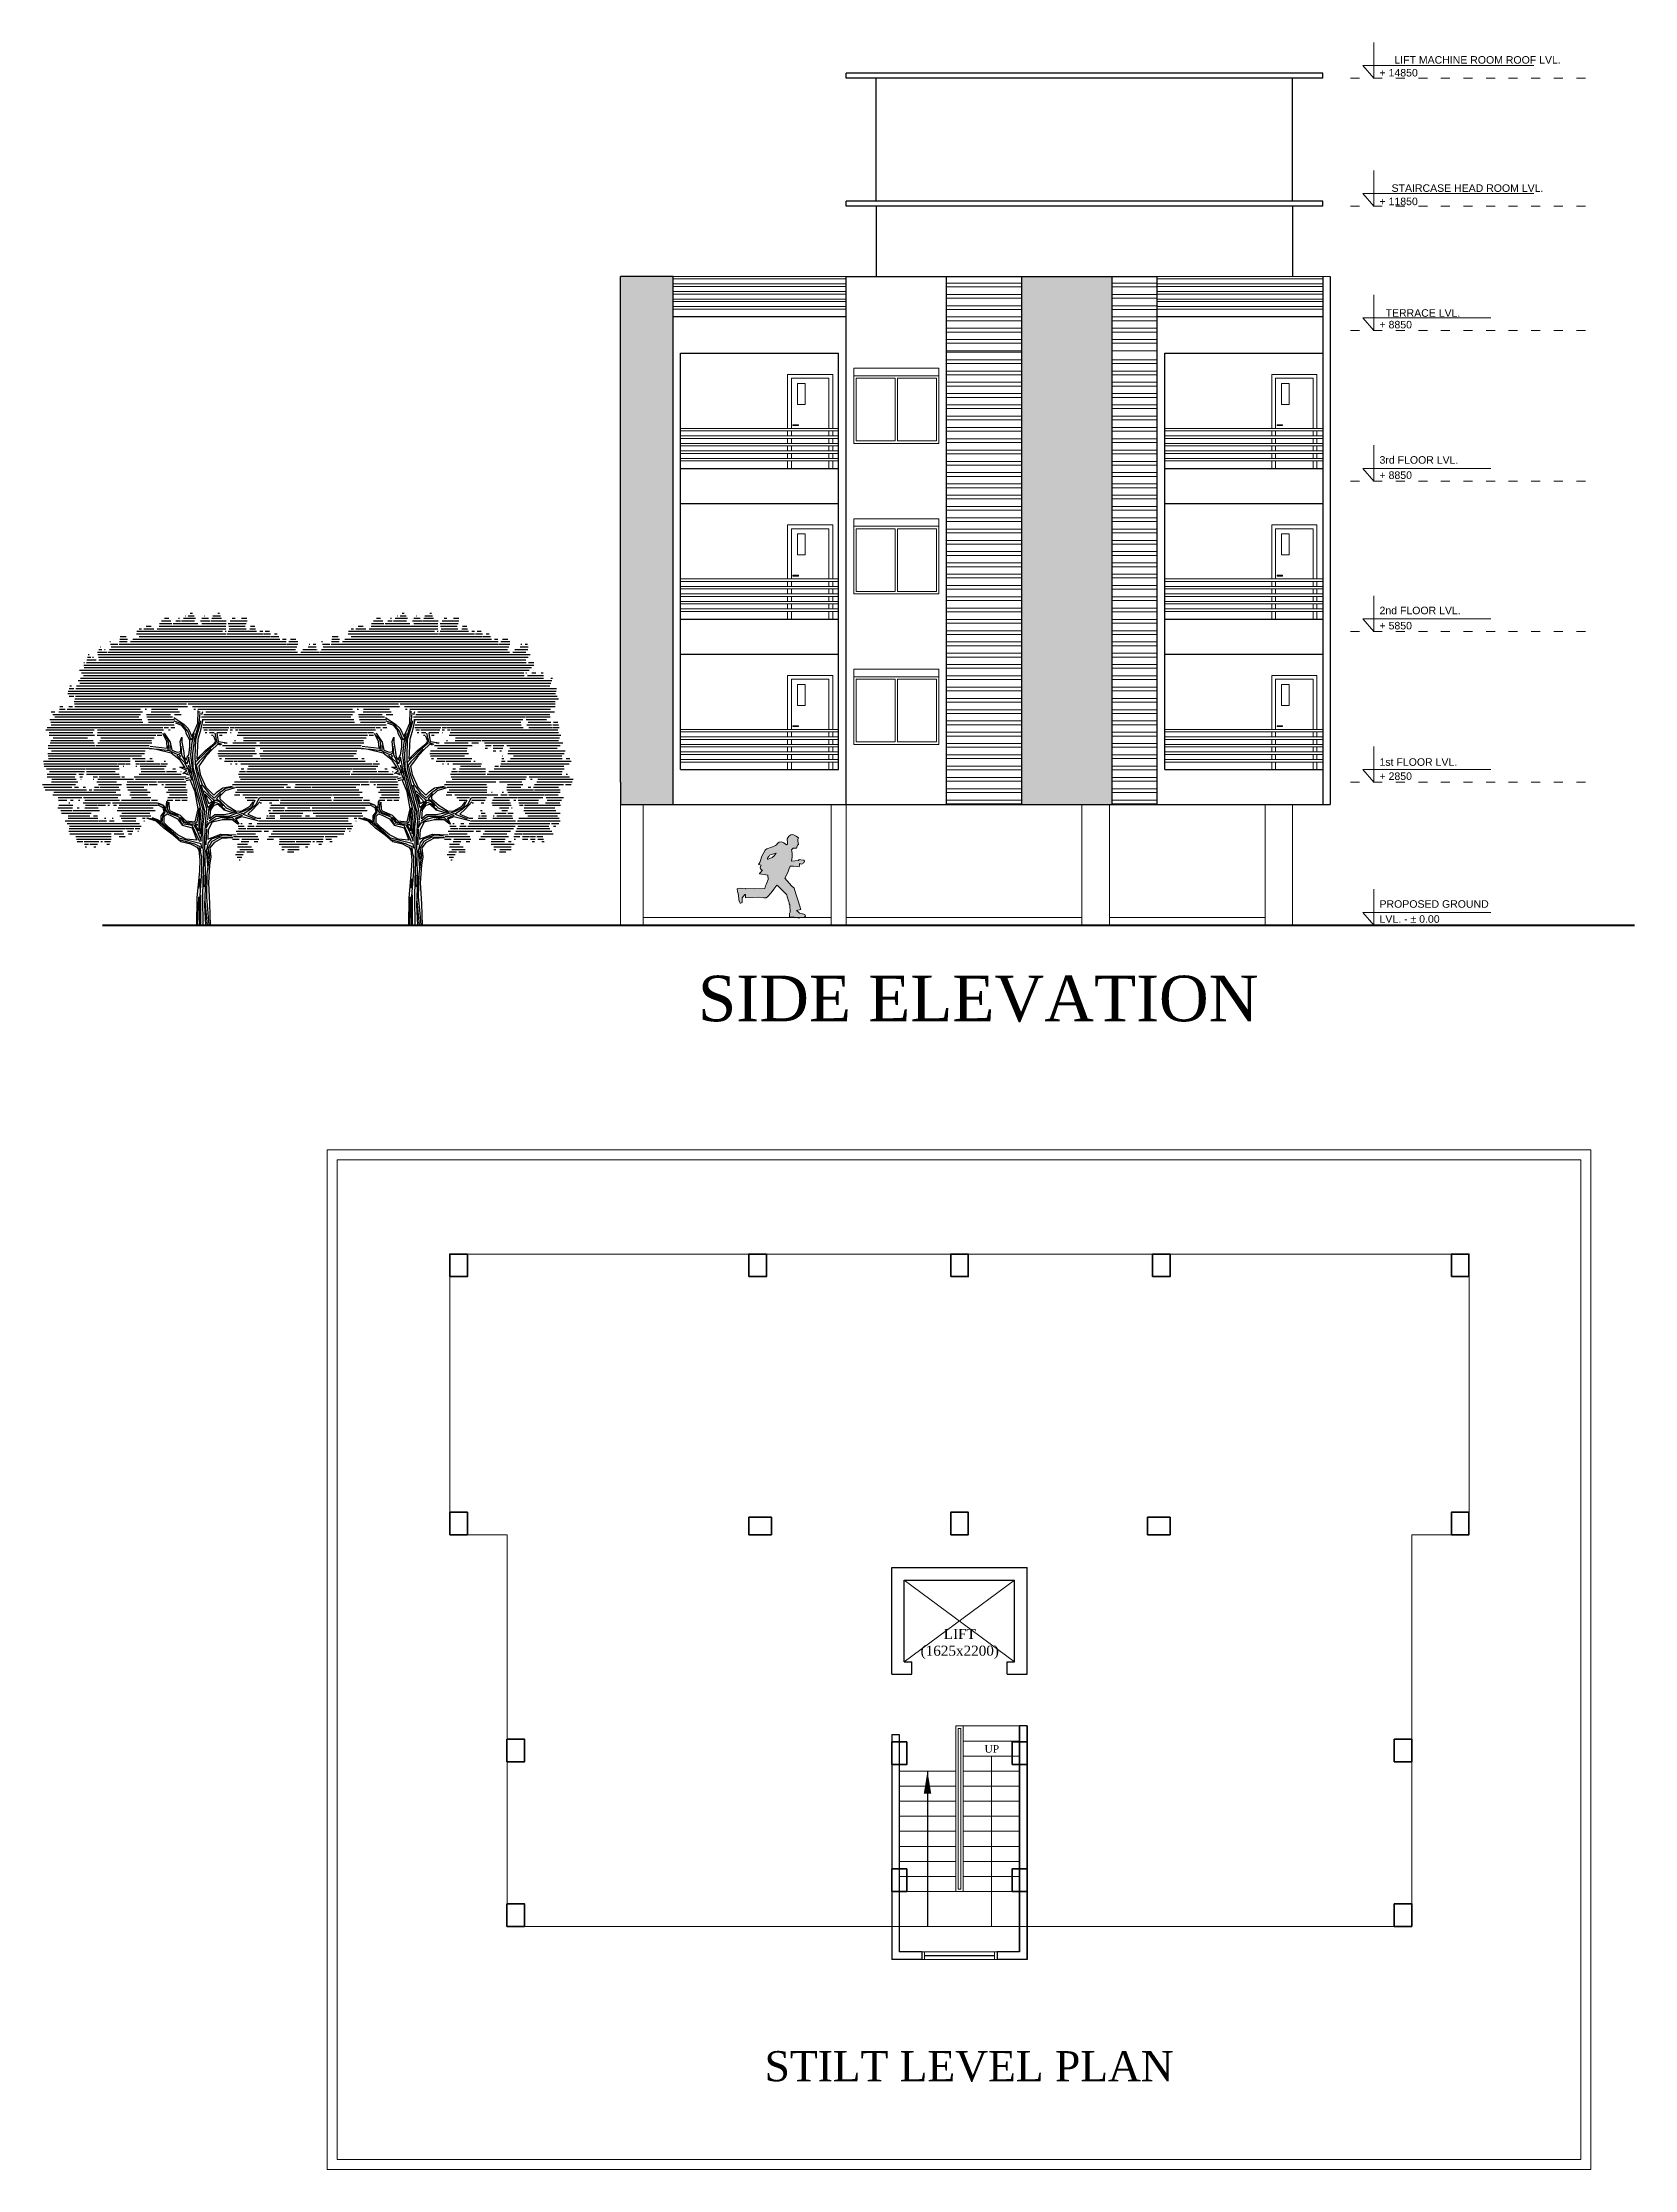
# Model space of a CAD drawing. Header units: inches. Extents: x 0 to 62493, y 0 to 42770.
# Drawn here: x 30757 to 62493, y 6 to 42397 of the extents above; entities that cross this region are included whole.
import ezdxf

# ---------------------------------------------------------------- set-up
doc = ezdxf.new("R2010")
doc.units = ezdxf.units.IN
doc.header["$MEASUREMENT"] = 0
doc.linetypes.add('ACAD_ISO03W100', pattern=[30, 12, -18])
for name, color, linetype, lineweight in [('brown', 28, 'Continuous', 15), ('column', 1, 'Continuous', 35), ('door', 35, 'Continuous', 5), ('gl', 7, 'Continuous', 35), ('hatch', 253, 'Continuous', 5), ('LIFT', 6, 'Continuous', 30), ('LINE', 253, 'Continuous', 9), ('R.C.C', 6, 'Continuous', 30), ('railing', 6, 'Continuous', 9), ('staircase', 1, 'Continuous', 5), ('wall', 254, 'Continuous', 30), ('window', 253, 'Continuous', 9)]:
    doc.layers.add(name, color=color, linetype=linetype, lineweight=lineweight)
for name, color, linetype in [('column1', 2, 'Continuous'), ('TEXT', 104, 'Continuous'), ('wall elevation', 7, 'Continuous')]:
    doc.layers.add(name, color=color, linetype=linetype)
doc.styles.add('MONOTXT', font='times.ttf')
doc.styles.get("Standard").update_dxf_attribs({"font": 'arial.ttf'})
doc.dimstyles.get("Standard").update_dxf_attribs({"dimtxt": 0.18, "dimasz": 0.18, "dimexe": 0.18, "dimexo": 0.0625, "dimgap": 0.09, "dimtad": 0, "dimtih": 1, "dimtoh": 1, "dimdec": 4, "dimzin": 0, "dimdsep": 46, "dimtxsty": 'Standard', "dimcen": 0.09, "dimadec": 0, "dimazin": 0, "dimtfac": 1, "dimtdec": 4, "dimtofl": 0, "dimtmove": 0, "dimatfit": 3, "dimfxl": 1, "dimtolj": 1, "dimtzin": 0, "dimarcsym": 0})
pattern_1 = [(228.0128, (-3029376.74, 43627.46), (-5599.9987625, -6300.0009391), [94.1752, -9323.3616]), (184.9697, (-3029439.74, 43557.46), (8400.00073606, 699.9939149), [161.6076, -15999.1475]), (132.5104, (-3029600.74, 43543.46), (6999.99350284, -7700.0060717), [113.9516, -11281.2224]), (267.2737, (-3029873.74, 43368.46), (699.9972124, 14000.00020648), [147.1666, -14569.4906]), (292.8337, (-3029880.74, 43221.46), (-3500.0069338, 8399.99748824), [144.3085, -14286.5611]), (357.2737, (-3029824.74, 43088.46), (-14000.00020648, 699.9972124), [147.1666, -14569.4906]), (37.6942, (-3029677.74, 43081.46), (-9100.00514193, -6999.99328361), [194.6203, -19267.3943]), (72.2553, (-3029523.74, 43200.46), (4900.0075339, 15399.99736187), [183.7416, -18190.4247]), (121.4296, (-3029467.74, 43375.46), (-5600.00576392, 9099.99652554), [147.665, -14618.8511]), (175.2364, (-3029544.74, 43501.46), (7700.0006624, -699.9940729), [168.5824, -8260.5341]), (222.3974, (-3029712.74, 43515.459), (-8400.00514575, -7699.99445741), [218.0136, -21583.3625]), (138.8141, (-3029180.74, 43361.46), (-4900.0020628, 4199.9981193), [74.4107, -7366.6908]), (171.4692, (-3029236.74, 43410.46), (9099.99879937, -1400.00553703), [141.5659, -14015.0577]), (225, (-3029376.74, 43431.46), (-8e-14, -700.00022), [98.9947, -890.9544]), (203.1986, (-3029425.74, 43515.46), (3499.9998115, 1400.0009277), [53.3106, -5277.7305]), (291.8014, (-3029474.74, 43494.46), (-699.9999374, 2100.000191), [75.3921, -3694.2234]), (30.9638, (-3029446.74, 43424.46), (2099.9986156, 1400.0017385), [122.4503, -3959.2161]), (161.5651, (-3029341.74, 43487.46), (1400.000304, -699.998882), [88.5437, -2125.0509]), (16.3895, (-3029880.74, 43494.46), (7000.0015389, 2099.99489687), [124.04, -12279.9915]), (70.3462, (-3029761.74, 43529.46), (-2799.99667316, -7700.0014949), [104.0627, -10302.1856]), (293.1986, (-3029341.74, 43627.46), (-1400.0009277, 3499.9998115), [106.6205, -5224.4206]), (343.6105, (-3029299.74, 43529.46), (-7000.0015389, 2099.99489687), [124.04, -12279.9915]), (339.444, (-3029880.74, 43060.46), (-3500.0012912, 1399.9971975), [119.616, -5861.1868]), (294.7751, (-3029768.74, 43018.46), (-3499.9945325, 7700.0023953), [100.2246, -9922.2501]), (66.8014, (-3029334.74, 42927.46), (1400.0009277, 3499.9998115), [106.6205, -5224.4206]), (17.354, (-3029292.74, 43025.46), (-9100.00141337, -2799.9961516), [117.3417, -11616.7968]), (69.444, (-3029677.74, 42927.46), (-1399.9971975, -3500.0012912), [59.808, -5920.9948]), (101.3099, (-3029376.74, 42927.46), (-699.9983425, 2800.0005266), [35.693, -3533.6203]), (165.9638, (-3029383.74, 42962.46), (2100.000382, -699.99864), [144.3085, -2741.865]), (186.009, (-3029523.74, 42997.46), (6999.99982563, 699.99952224), [133.735, -13239.7461]), (303.6901, (-3029446.74, 43361.46), (-700.000934, 1399.99969), [100.9554, -2422.9303]), (353.1572, (-3029390.74, 43277.46), (11899.99955583, -1400.00559855), [176.2558, -17449.2941]), (60.9454, (-3029215.74, 43256.46), (-2800.000019, -4900.0002692), [72.0692, -7134.8718]), (90, (-3029180.74, 43319.46), (-700, 700), [42, -658]), (120.2564, (-3029537.74, 43018.46), (2799.9964208, -4900.0017191), [97.2468, -9627.464]), (48.0128, (-3029586.74, 43102.46), (5599.9987625, 6300.0009391), [188.3504, -9229.1864]), (0, (-3029460.74, 43242.46), (700, 700), [182, -518]), (325.3048, (-3029278.74, 43242.46), (-6999.9959813, 4900.0060267), [110.6798, -10957.2918]), (254.0546, (-3029187.74, 43179.46), (-699.9999225, -2800.0000887), [101.9214, -4994.1556]), (207.646, (-3029215.74, 43081.46), (-13299.99706503, -7000.00539922), [165.9455, -16428.6318]), (175.4261, (-3029362.74, 43004.46), (-9100.00039082, 699.99636081), [175.5593, -17380.3518])]

msp = doc.modelspace()

# ---------------------------------------------------------------- texts
at = {"layer": 'TEXT', "color": 106, "char_height": 150}
for s, insert, width, attachment_point in [('LIFT MACHINE ROOM ROOF LVL.', (61022.93356, 42126.28841), 3568.3195892, 3), ('+ 14850', (57410.08587, 41870.65516), 4503.1325445, 1), ('STAIRCASE HEAD ROOM LVL.', (60677.6255, 39570.89105), 3200.6218621, 3), ('+ 11850', (57410.08587, 39305.71964), 4503.1325445, 1), ('TERRACE LVL.', (59021.618, 37081.76927), 2578.4543294, 3), ('+ 8850', (57410.08587, 36850.05891), 4503.1325445, 1), ('3rd FLOOR LVL.', (57410.08587, 34152.80554), 2578.4543294, 1), ('+ 8850', (57410.08587, 33850.05891), 4503.1325445, 1), ('2nd FLOOR LVL.', (57410.08587, 31152.80554), 2578.4543294, 1), ('+ 5850', (57410.08587, 30850.05891), 4503.1325445, 1), ('1st FLOOR LVL.', (57410.08587, 28132.09006), 2578.4543294, 1), ('+ 2850', (57410.08587, 27850.05891), 4503.1325445, 1), ('PROPOSED GROUND  ', (57410.08587, 25302.80554), 4503.1325445, 1), ('LVL. - %%P 0.00', (57410.08587, 25003.3152), 4503.1325445, 1)]:
    msp.add_mtext(s, dxfattribs=dict(at, insert=insert, width=width, attachment_point=attachment_point))
at = {"layer": 'TEXT', "style": 'MONOTXT'}
for s, insert, char_height, width, attachment_point in [('\\pxql;SIDE ELEVATION', (62990.20839, 23799.7234), 909.0467571, 19166.8190321, 3), ('\\pxqc;LIFT\\P(1625x2200)', (47316.79139, 10778.70308), 200, 3450.6072833, 1), ('\\pxqc;UP', (48846.02305, 8464.114), 150, 1671.2759632, 1), ('\\pxqc;STILT LEVEL PLAN', (58812.54411, 2364.34744), 600, 19166.8190321, 3)]:
    msp.add_mtext(s, dxfattribs=dict(at, insert=insert, char_height=char_height, width=width, attachment_point=attachment_point))

# ---------------------------------------------------------------- blocks, each defined once
blk = doc.blocks.new('e-43')
at = {"color": 84, "true_color": 0x2aaf18}
for p, q in [((-0.649, 3.838), (-0.585, 3.838)), ((-0.484, 3.838), (0.374, 3.838)), ((-0.478, 3.871), (-0.32, 3.871)), ((-0.452, 3.904), (-0.332, 3.904)), ((-0.413, 3.938), (-0.361, 3.938)), ((-0.303, 3.871), (0.012, 3.871)), ((-0.269, 3.904), (-0.211, 3.904)), ((-0.236, 3.938), (-0.223, 3.938)), ((-0.196, 3.904), (-0.029, 3.904)), ((-0.173, 3.938), (-0.017, 3.938)), ((-0.15, 3.971), (-0.146, 3.971)), ((-0.111, 3.971), (-0.032, 3.971)), ((-0.086, 4.004), (-0.057, 4.004)), ((0.049, 3.904), (0.166, 3.904)), ((0.064, 3.938), (0.148, 3.938)), ((0.064, 3.871), (0.375, 3.871)), ((0.094, 3.971), (0.098, 3.971)), ((0.178, 3.904), (0.377, 3.904)), ((0.193, 3.938), (0.319, 3.938)), ((0.207, 3.971), (0.305, 3.971)), ((0.27, 4.004), (0.291, 4.004)), ((0.404, 3.871), (0.634, 3.871)), ((0.409, 3.838), (0.622, 3.838)), ((0.43, 3.904), (0.645, 3.904)), ((0.455, 3.938), (0.491, 3.938)), ((0.573, 3.938), (0.644, 3.938)), ((0.688, 3.838), (0.744, 3.838)), ((-1.242, 3.571), (-1.238, 3.571)), ((-1.118, 3.638), (-1.108, 3.638)), ((-1.109, 3.604), (-1.013, 3.604)), ((-1.1, 3.571), (1.283, 3.571)), ((-0.995, 3.604), (1.153, 3.604)), ((-0.991, 3.638), (-0.895, 3.638)), ((-0.988, 3.671), (-0.889, 3.671)), ((-0.984, 3.704), (-0.905, 3.704)), ((-0.851, 3.638), (1.149, 3.638)), ((-0.822, 3.671), (1.064, 3.671)), ((-0.776, 3.738), (0.374, 3.738)), ((-0.772, 3.771), (0.329, 3.771)), ((-0.739, 3.804), (-0.709, 3.804)), ((-0.738, 3.704), (0.943, 3.704)), ((-0.679, 3.804), (-0.552, 3.804)), ((-0.509, 3.804), (0.372, 3.804)), ((0.364, 3.771), (0.377, 3.771)), ((0.384, 3.738), (0.846, 3.738)), ((0.404, 3.771), (0.669, 3.771)), ((0.415, 3.804), (0.632, 3.804)), ((0.674, 3.771), (0.766, 3.771)), ((0.681, 3.804), (0.755, 3.804)), ((0.811, 3.771), (0.846, 3.771)), ((0.856, 3.738), (0.947, 3.738)), ((0.878, 3.771), (0.931, 3.771)), ((0.952, 3.704), (1.051, 3.704)), ((0.996, 3.738), (1.031, 3.738)), ((1.101, 3.671), (1.145, 3.671)), ((1.16, 3.604), (1.296, 3.604)), ((1.181, 3.638), (1.296, 3.638)), ((1.202, 3.671), (1.27, 3.671)), ((1.431, 3.571), (1.534, 3.571)), ((1.441, 3.604), (1.451, 3.604)), ((1.495, 3.604), (1.526, 3.604)), ((-1.449, 3.338), (1.604, 3.338)), ((-1.272, 3.471), (1.56, 3.471)), ((-1.264, 3.438), (1.532, 3.438)), ((-1.259, 3.538), (-1.218, 3.538)), ((-1.256, 3.404), (1.504, 3.404)), ((-1.185, 3.538), (-1.177, 3.538)), ((-1.14, 3.504), (1.294, 3.504)), ((-1.119, 3.538), (1.267, 3.538)), ((1.362, 3.538), (1.53, 3.538)), ((-1.522, 3.138), (1.835, 3.138)), ((-1.481, 3.238), (1.478, 3.238)), ((-1.663, 2.771), (-0.722, 2.771)), ((-1.567, 2.904), (1.922, 2.904)), ((-0.585, 2.738), (-0.224, 2.738)), ((-0.112, 2.838), (1.879, 2.838))]:
    blk.add_line(p, q, dxfattribs=at)
at = {"color": 99, "true_color": 0x1a511e}
for p, q in [((-1.452, 3.371), (-1.444, 3.371)), ((-1.446, 3.304), (1.578, 3.304)), ((-1.417, 3.371), (-1.255, 3.371)), ((-1.411, 3.404), (-1.291, 3.404)), ((-1.404, 3.438), (-1.36, 3.438)), ((-1.397, 3.471), (-1.384, 3.471)), ((-1.338, 3.438), (-1.326, 3.438)), ((-1.275, 3.504), (-1.149, 3.504)), ((-1.249, 3.371), (1.507, 3.371)), ((1.335, 3.504), (1.502, 3.504)), ((1.539, 3.371), (1.604, 3.371)), ((-1.65, 3.004), (1.891, 3.004)), ((-1.64, 3.038), (-1.579, 3.038)), ((-1.63, 3.071), (-1.61, 3.071)), ((-1.501, 3.104), (1.824, 3.104)), ((-1.495, 3.171), (1.488, 3.171)), ((-1.453, 3.204), (1.483, 3.204)), ((1.489, 3.171), (1.731, 3.171)), ((1.503, 3.238), (1.511, 3.238)), ((1.526, 3.204), (1.729, 3.204)), ((1.579, 3.238), (1.632, 3.238)), ((1.699, 3.238), (1.727, 3.238)), ((1.822, 3.171), (1.846, 3.171)), ((-1.871, 2.738), (-1.823, 2.738)), ((-1.772, 2.738), (-0.696, 2.738)), ((-1.764, 2.771), (-1.689, 2.771)), ((-1.757, 2.804), (-1.72, 2.804)), ((-1.644, 2.804), (-1.597, 2.804)), ((-1.638, 2.938), (-1.581, 2.938)), ((-1.574, 2.871), (1.879, 2.871)), ((-1.564, 2.804), (-0.12, 2.804)), ((-1.558, 2.938), (1.904, 2.938)), ((-0.663, 2.771), (-0.646, 2.771)), ((-0.582, 2.771), (-0.245, 2.771)), ((-0.056, 2.804), (1.88, 2.804)), ((-0.04, 2.771), (-0.019, 2.771)), ((0.012, 2.592), (0.018, 2.753)), ((0.023, 2.738), (0.041, 2.738)), ((0.064, 2.701), (0.076, 2.74)), ((0.117, 2.738), (1.872, 2.738)), ((-1.922, 2.538), (-1.276, 2.538)), ((-1.885, 2.638), (-0.704, 2.638)), ((-1.869, 2.571), (-0.29, 2.571)), ((-1.847, 2.704), (-1.782, 2.704)), ((-0.644, 2.704), (-0.34, 2.704)), ((-0.631, 2.638), (-0.285, 2.638)), ((-0.619, 2.604), (-0.297, 2.604)), ((-0.522, 2.471), (-0.451, 2.471)), ((-0.421, 2.538), (-0.364, 2.538)), ((-0.42, 2.471), (-0.418, 2.471)), ((-0.362, 2.504), (-0.344, 2.504)), ((-0.333, 2.538), (-0.282, 2.538)), ((-0.288, 2.704), (-0.203, 2.704)), ((0.031, 2.592), (0.044, 2.721)), ((0.076, 2.538), (0.412, 2.538)), ((0.091, 2.504), (0.139, 2.504)), ((0.106, 2.471), (0.129, 2.471)), ((0.154, 2.504), (0.4, 2.504)), ((0.163, 2.471), (0.221, 2.471)), ((0.256, 2.471), (0.387, 2.471)), ((0.427, 2.538), (0.475, 2.538)), ((0.43, 2.504), (0.457, 2.504)), ((0.434, 2.471), (0.439, 2.471)), ((0.483, 2.538), (0.549, 2.538)), ((0.496, 2.504), (0.526, 2.504)), ((0.54, 2.504), (1.913, 2.504)), ((-1.895, 2.438), (-1.315, 2.438)), ((-1.876, 2.371), (-1.331, 2.371)), ((-1.295, 2.304), (-0.61, 2.304)), ((-1.247, 2.371), (-0.58, 2.371)), ((-0.507, 2.438), (-0.451, 2.438)), ((0.19, 2.438), (0.209, 2.438)), ((0.292, 2.438), (0.326, 2.438)), ((0.352, 2.338), (0.391, 2.338)), ((0.371, 2.271), (0.751, 2.271)), ((0.461, 2.338), (0.763, 2.338)), ((0.485, 2.371), (0.497, 2.371)), ((0.52, 2.438), (1.951, 2.438)), ((0.598, 2.371), (0.928, 2.371)), ((0.811, 2.338), (0.894, 2.338)), ((0.983, 2.271), (1.009, 2.271)), ((0.987, 2.304), (1.058, 2.304)), ((1.084, 2.304), (1.221, 2.304)), ((1.084, 2.271), (1.207, 2.271)), ((1.084, 2.238), (1.119, 2.238)), ((1.171, 2.238), (1.192, 2.238)), ((1.275, 2.238), (2.01, 2.238)), ((-1.965, 2.071), (-1.018, 2.071)), ((-1.96, 2.038), (-1.003, 2.038)), ((-1.928, 2.004), (-1.427, 2.004)), ((-1.921, 1.938), (-1.859, 1.938)), ((-1.909, 2.171), (-0.71, 2.171)), ((-1.857, 1.938), (-1.547, 1.938)), ((-1.515, 1.938), (-1.455, 1.938)), ((-1.417, 1.971), (-1.049, 1.971)), ((-1.415, 1.938), (-0.995, 1.938)), ((-1.008, 2.071), (-0.919, 2.071)), ((-0.946, 2.038), (-0.936, 2.038)), ((-0.912, 2.071), (-0.855, 2.071)), ((-0.825, 2.138), (-0.663, 2.138)), ((-0.791, 2.104), (-0.658, 2.104)), ((-0.784, 2.071), (-0.735, 2.071)), ((-0.784, 2.038), (-0.772, 2.038)), ((-0.74, 1.938), (-0.2, 1.938)), ((-0.718, 2.004), (-0.421, 2.004)), ((-0.603, 2.138), (-0.572, 2.138)), ((-0.462, 2.071), (-0.375, 2.071)), ((-0.42, 2.104), (-0.4, 2.104)), ((-0.391, 1.971), (-0.262, 1.971)), ((-0.306, 2.004), (-0.275, 2.004)), ((-0.13, 1.982), (-0.219, 2.027)), ((-0.219, 2.027), (-0.155, 2.027)), ((-0.207, 1.971), (-0.2, 1.971)), ((-0.181, 1.944), (-0.13, 1.982)), ((-0.104, 1.924), (-0.162, 1.95)), ((-0.13, 2.007), (-0.148, 2.014)), ((-0.11, 1.95), (-0.13, 1.95)), ((0.28, 2.171), (0.715, 2.171)), ((0.29, 2.138), (0.319, 2.138)), ((0.354, 2.104), (0.39, 2.104)), ((0.364, 2.138), (0.809, 2.138)), ((0.39, 2.104), (0.462, 2.104)), ((0.434, 2.071), (0.445, 2.071)), ((0.476, 2.104), (0.513, 2.104)), ((0.498, 2.071), (0.516, 2.071)), ((0.521, 2.104), (0.796, 2.104)), ((0.535, 1.938), (0.984, 1.938)), ((0.55, 1.971), (0.627, 1.971)), ((0.663, 2.038), (0.924, 2.038)), ((0.836, 2.104), (0.853, 2.104)), ((0.942, 2.104), (0.942, 2.104)), ((1.006, 1.938), (1.524, 1.938)), ((1.027, 1.971), (1.082, 1.971)), ((1.085, 1.971), (1.969, 1.971)), ((1.106, 2.038), (1.153, 2.038)), ((1.19, 2.104), (1.236, 2.104)), ((1.197, 2.138), (1.222, 2.138)), ((1.205, 2.171), (1.207, 2.171)), ((1.267, 2.104), (2.085, 2.104)), ((1.343, 2.171), (1.967, 2.171)), ((1.53, 1.938), (1.966, 1.938)), ((2.02, 2.138), (2.067, 2.138)), ((2.022, 1.938), (2.038, 1.938)), ((-1.949, 1.738), (-1.828, 1.738)), ((-1.867, 1.838), (-1.529, 1.838)), ((-1.848, 1.671), (-0.977, 1.671)), ((-1.837, 1.704), (-1.409, 1.704)), ((-1.825, 1.738), (-1.418, 1.738)), ((-1.57, 1.771), (-1.518, 1.771)), ((-1.501, 1.904), (-1.469, 1.904)), ((-1.487, 1.871), (-1.483, 1.871)), ((-1.458, 1.771), (-1.427, 1.771)), ((-1.404, 1.704), (-1.039, 1.704)), ((-1.383, 1.738), (-1.346, 1.738)), ((-1.33, 1.904), (-1.275, 1.904)), ((-1.33, 1.871), (-1.323, 1.871)), ((-1.321, 1.738), (-0.984, 1.738)), ((-1.313, 1.771), (-1.252, 1.771)), ((-1.283, 1.838), (-1.029, 1.838)), ((-1.269, 1.871), (-0.811, 1.871)), ((-1.264, 1.804), (-0.969, 1.804)), ((-1.255, 1.904), (-0.983, 1.904)), ((-1.241, 1.771), (-1.003, 1.771)), ((-0.963, 1.904), (-0.928, 1.904)), ((-0.903, 1.804), (-0.627, 1.804)), ((-0.899, 1.771), (-0.681, 1.771)), ((-0.896, 1.838), (-0.517, 1.838)), ((-0.886, 1.738), (-0.639, 1.738)), ((-0.861, 1.671), (-0.633, 1.671)), ((-0.853, 1.704), (-0.6, 1.704)), ((-0.611, 1.804), (-0.508, 1.804)), ((-0.45, 1.804), (-0.428, 1.804)), ((-0.389, 1.704), (-0.125, 1.704)), ((-0.368, 1.738), (-0.123, 1.738)), ((-0.35, 1.671), (-0.129, 1.671)), ((-0.097, 1.892), (-0.148, 1.873)), ((-0.085, 1.866), (-0.136, 1.853)), ((0.482, 1.671), (0.552, 1.671)), ((0.518, 1.738), (1.001, 1.738)), ((0.543, 1.904), (0.982, 1.904)), ((0.591, 1.671), (1.144, 1.671)), ((0.985, 1.904), (1.512, 1.904)), ((1.061, 1.704), (1.071, 1.704)), ((1.181, 1.671), (1.265, 1.671)), ((1.201, 1.704), (1.217, 1.704)), ((1.261, 1.738), (1.603, 1.738)), ((1.266, 1.804), (1.463, 1.804)), ((1.534, 1.771), (1.566, 1.771)), ((1.563, 1.871), (1.583, 1.871)), ((1.603, 1.771), (1.924, 1.771)), ((1.613, 1.804), (1.988, 1.804)), ((1.613, 1.738), (1.945, 1.738)), ((1.646, 1.838), (2.098, 1.838)), ((1.749, 1.671), (1.919, 1.671)), ((1.972, 1.771), (1.976, 1.771)), ((2.012, 1.804), (2.086, 1.804)), ((-1.785, 1.504), (-1.595, 1.504)), ((-1.778, 1.638), (-1.477, 1.638)), ((-1.774, 1.604), (-1.669, 1.604)), ((-1.771, 1.538), (-1.593, 1.538)), ((-1.744, 1.471), (-1.604, 1.471)), ((-1.739, 1.438), (-1.358, 1.438)), ((-1.652, 1.371), (-1.271, 1.371)), ((-1.651, 1.404), (-1.375, 1.404)), ((-1.645, 1.571), (-1.631, 1.571)), ((-1.623, 1.604), (-1.589, 1.604)), ((-1.591, 1.471), (-1.463, 1.471)), ((-1.537, 1.504), (-1.511, 1.504)), ((-1.521, 1.604), (-1.502, 1.604)), ((-1.46, 1.571), (-1.107, 1.571)), ((-1.457, 1.471), (-1.251, 1.471)), ((-1.453, 1.638), (-1.016, 1.638)), ((-1.437, 1.504), (-1.268, 1.504)), ((-1.436, 1.604), (-0.991, 1.604)), ((-1.427, 1.538), (-1.284, 1.538)), ((-1.325, 1.404), (-1.276, 1.404)), ((-1.276, 1.538), (-1.171, 1.538)), ((-1.186, 1.371), (-1.168, 1.371)), ((-1.144, 1.538), (-1.122, 1.538)), ((-1.087, 1.371), (-1.076, 1.371)), ((-1.082, 1.571), (-0.504, 1.571)), ((-1.071, 1.538), (-1.032, 1.538)), ((-1.024, 1.471), (-0.535, 1.471)), ((-1.01, 1.504), (-0.559, 1.504)), ((-0.996, 1.538), (-0.506, 1.538)), ((-0.989, 1.404), (-0.589, 1.404)), ((-0.972, 1.371), (-0.777, 1.371)), ((-0.967, 1.604), (-0.602, 1.604)), ((-0.964, 1.438), (-0.602, 1.438)), ((-0.838, 1.638), (-0.591, 1.638)), ((-0.699, 1.371), (-0.665, 1.371)), ((-0.581, 1.604), (-0.506, 1.604)), ((-0.579, 1.379), (-0.496, 1.352)), ((-0.387, 1.584), (-0.38, 1.596)), ((-0.382, 1.604), (-0.309, 1.604)), ((-0.37, 1.638), (-0.119, 1.638)), ((-0.277, 1.604), (-0.214, 1.604)), ((-0.193, 1.604), (-0.126, 1.604)), ((0.619, 1.638), (0.778, 1.638)), ((0.647, 1.604), (0.745, 1.604)), ((0.779, 1.371), (0.821, 1.371)), ((0.804, 1.638), (0.998, 1.638)), ((0.808, 1.604), (0.98, 1.604)), ((0.813, 1.571), (0.831, 1.571)), ((0.892, 1.371), (1, 1.371)), ((0.9, 1.404), (0.918, 1.404)), ((0.922, 1.471), (0.944, 1.471)), ((0.929, 1.438), (0.983, 1.438)), ((0.931, 1.571), (0.962, 1.571)), ((0.935, 1.404), (1, 1.404)), ((1.068, 1.571), (1.306, 1.571)), ((1.075, 1.604), (1.295, 1.604)), ((1.076, 1.538), (1.316, 1.538)), ((1.08, 1.371), (1.335, 1.371)), ((1.084, 1.404), (1.098, 1.404)), ((1.106, 1.438), (1.252, 1.438)), ((1.129, 1.404), (1.328, 1.404)), ((1.164, 1.504), (1.283, 1.504)), ((1.197, 1.471), (1.267, 1.471)), ((1.27, 1.438), (1.34, 1.438)), ((1.319, 1.504), (1.327, 1.504)), ((1.347, 1.604), (1.376, 1.604)), ((1.404, 1.604), (1.664, 1.604)), ((1.412, 1.571), (1.663, 1.571)), ((1.42, 1.538), (1.47, 1.538)), ((1.483, 1.504), (1.874, 1.504)), ((1.488, 1.538), (1.949, 1.538)), ((1.493, 1.438), (1.945, 1.438)), ((1.527, 1.404), (1.91, 1.404)), ((1.756, 1.571), (1.939, 1.571)), ((1.764, 1.638), (1.988, 1.638)), ((1.778, 1.604), (1.96, 1.604)), ((-1.691, 1.338), (-1.267, 1.338)), ((-1.664, 1.304), (-0.737, 1.304)), ((-1.641, 1.204), (-1.062, 1.204)), ((-1.637, 1.238), (-0.915, 1.238)), ((-1.633, 1.271), (-0.716, 1.271)), ((-1.63, 1.171), (-1.099, 1.171)), ((-1.555, 1.138), (-1.099, 1.138)), ((-1.543, 1.104), (-1.099, 1.104)), ((-1.258, 1.338), (-1.159, 1.338)), ((-1.12, 1.338), (-1.061, 1.338)), ((-1.061, 1.204), (-0.955, 1.204)), ((-1.061, 1.171), (-0.938, 1.171)), ((-0.997, 1.138), (-0.921, 1.138)), ((-0.954, 1.338), (-0.781, 1.338)), ((-0.905, 1.238), (-0.809, 1.238)), ((-0.892, 1.204), (-0.822, 1.204)), ((-0.877, 1.171), (-0.835, 1.171)), ((-0.792, 1.238), (-0.733, 1.238)), ((-0.759, 1.204), (-0.75, 1.204)), ((-0.681, 1.338), (-0.673, 1.338)), ((0.459, 1.104), (0.543, 1.104)), ((0.469, 1.138), (0.785, 1.138)), ((0.506, 1.204), (0.83, 1.204)), ((0.519, 1.171), (0.752, 1.171)), ((0.529, 1.271), (0.608, 1.271)), ((0.536, 1.238), (0.631, 1.238)), ((0.566, 1.304), (0.584, 1.304)), ((0.579, 1.104), (0.795, 1.104)), ((0.645, 1.238), (1.345, 1.238)), ((0.657, 1.271), (0.736, 1.271)), ((0.669, 1.304), (0.706, 1.304)), ((0.758, 1.271), (1.366, 1.271)), ((0.776, 1.304), (1.811, 1.304)), ((0.794, 1.338), (1.369, 1.338)), ((0.866, 1.204), (0.92, 1.204)), ((0.904, 1.104), (0.983, 1.104)), ((0.925, 1.138), (1.28, 1.138)), ((0.956, 1.171), (1.261, 1.171)), ((0.975, 1.204), (1.308, 1.204)), ((1.063, 1.104), (1.239, 1.104)), ((1.349, 1.138), (1.425, 1.138)), ((1.353, 1.104), (1.371, 1.104)), ((1.357, 1.171), (1.451, 1.171)), ((1.375, 1.204), (1.707, 1.204)), ((1.389, 1.238), (1.813, 1.238)), ((1.395, 1.338), (1.943, 1.338)), ((1.401, 1.271), (1.8, 1.271)), ((1.462, 1.171), (1.636, 1.171)), ((1.462, 1.138), (1.547, 1.138)), ((1.462, 1.104), (1.527, 1.104)), ((1.556, 1.138), (1.629, 1.138)), ((1.565, 1.104), (1.623, 1.104)), ((1.637, 1.171), (1.715, 1.171)), ((1.646, 1.138), (1.722, 1.138)), ((1.656, 1.104), (1.73, 1.104)), ((1.707, 1.204), (1.835, 1.204)), ((1.719, 1.171), (1.856, 1.171)), ((1.831, 1.304), (1.925, 1.304)), ((1.86, 1.271), (1.887, 1.271)), ((-1.538, 1.071), (-1.463, 1.071)), ((-1.445, 1.071), (-1.258, 1.071)), ((-1.44, 1.038), (-1.391, 1.038)), ((-1.435, 1.004), (-1.418, 1.004)), ((-1.373, 1.038), (-1.273, 1.038)), ((-1.324, 1.004), (-1.296, 1.004)), ((-1.231, 1.071), (-1.21, 1.071)), ((-1.184, 1.071), (-1.108, 1.071)), ((-1.156, 1.038), (-1.121, 1.038)), ((0.495, 0.904), (0.594, 0.904)), ((0.513, 0.938), (0.613, 0.938)), ((0.519, 0.871), (0.576, 0.871)), ((0.522, 1.004), (0.7, 1.004)), ((0.523, 1.038), (0.652, 1.038)), ((0.542, 0.838), (0.558, 0.838)), ((0.554, 0.971), (0.725, 0.971)), ((0.569, 1.071), (0.667, 1.071)), ((0.644, 0.938), (0.726, 0.938)), ((0.738, 1.071), (0.783, 1.071)), ((1.058, 1.038), (1.354, 1.038)), ((1.06, 1.071), (1.23, 1.071)), ((1.091, 1.004), (1.313, 1.004)), ((1.093, 0.971), (1.12, 0.971)), ((1.163, 0.938), (1.247, 0.938)), ((1.169, 0.971), (1.314, 0.971)), ((1.28, 1.071), (1.316, 1.071)), ((1.583, 1.071), (1.616, 1.071)), ((1.709, 1.071), (1.737, 1.071))]:
    blk.add_line(p, q, dxfattribs=at)
at = {"color": 97, "true_color": 0x279b30}
for p, q in [((-1.555, 3.038), (1.896, 3.038)), ((-1.546, 3.071), (1.813, 3.071)), ((-1.508, 3.271), (1.544, 3.271)), ((-1.654, 2.971), (1.886, 2.971)), ((-1.569, 2.838), (-0.131, 2.838)), ((0.012, 2.771), (1.819, 2.771)), ((-1.937, 2.504), (-1.317, 2.504)), ((-1.895, 2.471), (-1.336, 2.471)), ((-1.822, 2.671), (-0.745, 2.671)), ((-1.779, 2.704), (-0.721, 2.704)), ((-1.277, 2.471), (-0.528, 2.471)), ((-1.273, 2.538), (-0.436, 2.538)), ((-0.641, 2.671), (-0.312, 2.671)), ((0.061, 2.671), (1.497, 2.671)), ((0.067, 2.638), (1.464, 2.638)), ((0.083, 2.571), (1.445, 2.571)), ((0.089, 2.704), (1.812, 2.704)), ((0.109, 2.604), (1.439, 2.604)), ((0.53, 2.471), (1.921, 2.471)), ((1.508, 2.671), (1.816, 2.671)), ((1.508, 2.638), (1.768, 2.638)), ((1.515, 2.571), (1.832, 2.571)), ((1.534, 2.604), (1.825, 2.604)), ((1.542, 2.538), (1.839, 2.538)), ((1.844, 2.538), (1.93, 2.538)), ((1.851, 2.571), (1.923, 2.571)), ((1.858, 2.604), (1.916, 2.604)), ((-1.908, 2.304), (-1.308, 2.304)), ((-1.867, 2.238), (-0.665, 2.238)), ((-1.278, 2.438), (-0.528, 2.438)), ((0.271, 2.204), (0.768, 2.204)), ((0.601, 2.404), (1.936, 2.404)), ((0.944, 2.371), (1.921, 2.371)), ((0.564, 2.071), (0.933, 2.071)), ((0.568, 2.004), (0.602, 2.004)), ((1.182, 2.071), (2.061, 2.071)), ((0.495, 1.704), (1.004, 1.704)), ((1.273, 1.704), (1.946, 1.704)), ((1.546, 1.904), (2.064, 1.904))]:
    blk.add_line(p, q, dxfattribs=at)
at = {"color": 97, "true_color": 0x25742c}
for p, q in [((-1.875, 2.604), (-0.695, 2.604)), ((-1.275, 2.504), (-0.427, 2.504)), ((0.55, 2.538), (1.469, 2.538)), ((-1.914, 2.204), (-0.673, 2.204)), ((-1.908, 2.271), (-0.606, 2.271)), ((-1.883, 2.338), (-1.317, 2.338)), ((-1.845, 2.404), (-1.403, 2.404)), ((-1.271, 2.338), (-0.576, 2.338)), ((-1.233, 2.404), (-0.548, 2.404)), ((0.278, 2.238), (0.745, 2.238)), ((0.329, 2.304), (0.814, 2.304)), ((0.971, 2.338), (1.978, 2.338)), ((1.259, 2.304), (1.946, 2.304)), ((1.272, 2.204), (1.994, 2.204)), ((1.296, 2.271), (1.906, 2.271)), ((-1.97, 2.104), (-0.855, 2.104)), ((-1.903, 2.138), (-0.855, 2.138)), ((-1.892, 1.971), (-1.441, 1.971)), ((-1.419, 2.004), (-0.999, 2.004)), ((-0.726, 2.071), (-0.474, 2.071)), ((-0.726, 2.038), (-0.395, 2.038)), ((-0.716, 1.971), (-0.408, 1.971)), ((-0.648, 2.104), (-0.558, 2.104)), ((0.637, 1.971), (0.985, 1.971)), ((0.65, 2.004), (0.987, 2.004)), ((1.096, 2.004), (1.994, 2.004)), ((1.175, 2.038), (1.991, 2.038)), ((1.305, 2.138), (1.97, 2.138)), ((-1.981, 1.804), (-1.557, 1.804)), ((-1.965, 1.771), (-1.605, 1.771)), ((-1.921, 1.904), (-1.567, 1.904)), ((-1.863, 1.871), (-1.548, 1.871)), ((-0.804, 1.904), (-0.135, 1.904)), ((-0.787, 1.871), (-0.161, 1.871)), ((-0.499, 1.838), (-0.143, 1.838)), ((-0.41, 1.771), (-0.145, 1.771)), ((-0.404, 1.804), (-0.135, 1.804)), ((0.459, 1.804), (0.997, 1.804)), ((0.482, 1.838), (1.117, 1.838)), ((0.495, 1.771), (1.007, 1.771)), ((0.559, 1.871), (1.499, 1.871)), ((1.167, 1.838), (1.45, 1.838)), ((1.26, 1.771), (1.437, 1.771)), ((1.284, 1.671), (1.74, 1.671)), ((1.657, 1.871), (2.111, 1.871)), ((1.092, 1.638), (1.387, 1.638)), ((1.396, 1.638), (1.722, 1.638)), ((1.413, 1.371), (1.929, 1.371)), ((1.478, 1.471), (1.888, 1.471))]:
    blk.add_line(p, q, dxfattribs=at)
at = {"color": 49, "true_color": 0x594322}
for p, q in [((-0.387, 2.361), (-0.438, 2.458)), ((-0.418, 2.464), (-0.342, 2.348)), ((-0.297, 2.663), (-0.168, 2.579)), ((-0.193, 2.585), (-0.29, 2.618)), ((-0.193, 2.56), (-0.271, 2.592)), ((-0.117, 2.489), (-0.193, 2.585)), ((-0.142, 2.496), (-0.193, 2.56)), ((-0.168, 2.579), (-0.11, 2.522)), ((-0.136, 2.458), (-0.142, 2.496)), ((-0.09, 2.373), (-0.136, 2.458)), ((-0.072, 2.373), (-0.117, 2.489)), ((-0.11, 2.522), (-0.065, 2.419)), ((-0.034, 2.458), (-0.072, 2.373)), ((-0.065, 2.419), (-0.021, 2.509)), ((-0.027, 2.4), (0.031, 2.592)), ((-0.021, 2.509), (0.012, 2.592)), ((-0.014, 2.38), (0.057, 2.625)), ((0.044, 2.483), (0.012, 2.386)), ((0.076, 2.637), (0.044, 2.483)), ((-0.611, 2.265), (-0.483, 2.259)), ((-0.599, 2.297), (-0.38, 2.271)), ((-0.521, 2.252), (-0.599, 2.265)), ((-0.483, 2.259), (-0.354, 2.239)), ((-0.373, 2.38), (-0.425, 2.438)), ((-0.38, 2.271), (-0.387, 2.361)), ((-0.36, 2.322), (-0.373, 2.38)), ((-0.367, 2.245), (-0.36, 2.322)), ((-0.342, 2.245), (-0.342, 2.303)), ((-0.251, 2.219), (-0.206, 2.226)), ((-0.193, 2.214), (-0.239, 2.187)), ((-0.219, 2.174), (-0.213, 2.187)), ((-0.213, 2.355), (-0.193, 2.413)), ((-0.206, 2.277), (-0.213, 2.355)), ((-0.206, 2.226), (-0.206, 2.277)), ((-0.193, 2.181), (-0.2, 2.297)), ((-0.193, 2.413), (-0.193, 2.348)), ((-0.193, 2.348), (-0.168, 2.214)), ((-0.168, 2.214), (-0.162, 2.156)), ((-0.123, 2.156), (-0.104, 2.187)), ((-0.104, 2.187), (-0.09, 2.284)), ((-0.09, 2.284), (-0.09, 2.373)), ((-0.052, 1.975), (-0.078, 2.187)), ((-0.059, 2.348), (-0.039, 2.425)), ((-0.046, 2.02), (-0.052, 2.201)), ((0.115, 2.219), (-0.021, 2.085)), ((-0.001, 2.13), (0.115, 2.245)), ((0.185, 2.259), (0.031, 2.098)), ((0.185, 2.239), (0.108, 2.156)), ((0.115, 2.245), (0.223, 2.329)), ((-0.258, 2.181), (-0.162, 2.091)), ((-0.206, 2.156), (-0.219, 2.174)), ((-0.155, 2.027), (-0.213, 2.116)), ((-0.13, 2.065), (-0.193, 2.181)), ((-0.162, 2.156), (-0.136, 2.116)), ((-0.162, 2.091), (-0.117, 2.007)), ((-0.136, 2.116), (-0.123, 2.156)), ((-0.104, 2.156), (-0.13, 2.065)), ((-0.117, 2.007), (-0.065, 1.86)), ((-0.11, 2.053), (-0.085, 1.95)), ((-0.097, 2.116), (-0.104, 2.156)), ((-0.014, 2.014), (-0.021, 2.156)), ((0.037, 1.802), (-0.014, 2.014)), ((0.024, 2.04), (0.044, 1.931)), ((0.024, 1.924), (0.069, 1.802)), ((0.044, 1.931), (0.115, 1.77)), ((-0.021, 1.712), (-0.085, 1.866)), ((0.044, 1.52), (-0.052, 1.873)), ((0.018, 1.493), (-0.021, 1.712)), ((0.095, 1.603), (0.037, 1.802)), ((0.102, 1.462), (0.037, 1.725)), ((0.076, 1.732), (0.057, 1.796)), ((0.069, 1.802), (0.153, 1.693)), ((0.147, 1.506), (0.076, 1.732)), ((0.089, 1.725), (0.218, 1.603)), ((0.14, 1.596), (0.108, 1.68)), ((0.115, 1.77), (0.218, 1.667)), ((0.307, 1.687), (0.249, 1.622)), ((0.262, 1.712), (0.332, 1.763)), ((0.365, 1.725), (0.294, 1.654)), ((0.294, 1.654), (0.294, 1.622)), ((0.301, 1.705), (0.372, 1.757)), ((0.332, 1.763), (0.455, 1.783)), ((0.486, 1.763), (0.365, 1.725)), ((0.372, 1.757), (0.468, 1.776)), ((-0.521, 1.334), (-0.643, 1.372)), ((-0.528, 1.352), (-0.637, 1.372)), ((-0.502, 1.571), (-0.438, 1.545)), ((-0.431, 1.533), (-0.496, 1.558)), ((-0.431, 1.506), (-0.496, 1.539)), ((-0.457, 1.404), (-0.418, 1.455)), ((-0.457, 1.327), (-0.457, 1.404)), ((-0.445, 1.314), (-0.438, 1.397)), ((-0.438, 1.545), (-0.393, 1.5)), ((-0.438, 1.397), (-0.405, 1.449)), ((-0.412, 1.5), (-0.431, 1.533)), ((-0.418, 1.455), (-0.431, 1.506)), ((-0.418, 1.314), (-0.418, 1.397)), ((-0.405, 1.449), (-0.412, 1.5)), ((-0.393, 1.5), (-0.387, 1.584)), ((-0.373, 1.584), (-0.38, 1.488)), ((-0.36, 1.577), (-0.354, 1.493)), ((-0.354, 1.493), (-0.342, 1.468)), ((0.006, 1.321), (0.024, 1.455)), ((0.024, 1.455), (0.031, 1.506)), ((0.057, 1.468), (0.044, 1.52)), ((0.044, 1.327), (0.057, 1.468)), ((0.076, 1.256), (0.102, 1.462)), ((0.127, 1.493), (0.095, 1.603)), ((0.153, 1.558), (0.14, 1.596)), ((0.218, 1.603), (0.147, 1.506)), ((0.191, 1.584), (0.153, 1.558)), ((0.153, 1.468), (0.236, 1.577)), ((0.23, 1.417), (0.166, 1.365)), ((0.178, 1.609), (0.191, 1.584)), ((0.178, 1.481), (0.223, 1.539)), ((0.223, 1.539), (0.269, 1.551)), ((0.294, 1.584), (0.23, 1.603)), ((0.352, 1.417), (0.23, 1.417)), ((0.236, 1.577), (0.288, 1.558)), ((0.243, 1.397), (0.326, 1.397)), ((0.249, 1.622), (0.294, 1.596)), ((0.269, 1.551), (0.346, 1.481)), ((0.288, 1.558), (0.332, 1.506)), ((0.294, 1.622), (0.39, 1.533)), ((0.294, 1.596), (0.377, 1.506)), ((0.339, 1.526), (0.294, 1.584)), ((0.326, 1.397), (0.423, 1.404)), ((0.326, 1.385), (0.417, 1.385)), ((0.326, 1.359), (0.455, 1.379)), ((0.332, 1.506), (0.365, 1.488)), ((0.685, 1.526), (0.725, 1.584)), ((0.756, 1.545), (0.692, 1.488)), ((0.705, 1.513), (0.75, 1.609)), ((0.808, 1.584), (0.725, 1.488)), ((0.801, 1.635), (0.756, 1.545)), ((-0.47, 1.307), (-0.528, 1.352)), ((-0.496, 1.352), (-0.457, 1.327)), ((-0.188, 1.282), (-0.059, 1.25)), ((-0.059, 1.25), (-0.001, 1.089)), ((-0.039, 1.288), (0.006, 1.211)), ((-0.027, 1.307), (0.006, 1.321)), ((0.024, 1.211), (-0.021, 1.294)), ((-0.021, 1.294), (0.006, 1.294)), ((0.006, 1.211), (0.057, 1.077)), ((0.044, 1.173), (0.044, 1.327)), ((0.082, 1.025), (0.076, 1.256)), ((0.102, 1.128), (0.115, 1.359)), ((0.108, 0.807), (0.102, 1.128)), ((0.12, 1.25), (0.16, 1.314)), ((0.198, 1.321), (0.147, 1.224)), ((0.185, 1.102), (0.147, 1.057)), ((0.307, 1.166), (0.506, 1.16)), ((0.32, 1.115), (0.461, 1.122)), ((0.455, 1.352), (0.332, 1.352)), ((0.448, 1.147), (0.332, 1.153)), ((0.526, 1.294), (0.455, 1.352)), ((0.057, 1.044), (-0.097, 1.082)), ((0.037, 0.98), (-0.078, 1.037)), ((0.044, 1.006), (-0.027, 1.037)), ((0.031, 0.961), (0.006, 1.006)), ((0.044, 0.838), (0.031, 0.961)), ((0.064, 0.871), (0.037, 0.98)), ((0.05, 0.948), (0.044, 1.006)), ((0.064, 0.986), (0.057, 1.044)), ((0.147, 1.057), (0.12, 0.954)), ((0.12, 0.954), (0.14, 0.729)), ((0.147, 0.986), (0.198, 1.077)), ((0.166, 0.896), (0.147, 0.986)), ((0.147, 0.845), (0.147, 0.954)), ((0.166, 0.769), (0.185, 0.877)), ((0.185, 0.877), (0.172, 0.993))]:
    blk.add_line(p, q, dxfattribs=at)
at = {"color": 47, "true_color": 0x8d6a35}
for p, q in [((0.23, 2.464), (0.256, 2.342)), ((0.256, 2.464), (0.275, 2.355)), ((-0.329, 2.207), (-0.521, 2.252)), ((-0.316, 2.219), (-0.367, 2.245)), ((-0.342, 2.348), (-0.322, 2.245)), ((-0.213, 2.116), (-0.329, 2.207)), ((-0.322, 2.245), (-0.251, 2.219)), ((-0.239, 2.187), (-0.316, 2.219)), ((-0.078, 2.187), (-0.059, 2.348)), ((-0.052, 2.201), (-0.027, 2.4)), ((-0.021, 2.156), (-0.014, 2.38)), ((0.012, 2.386), (-0.001, 2.13)), ((0.249, 2.335), (0.115, 2.219)), ((0.269, 2.322), (0.185, 2.239)), ((0.243, 2.355), (0.218, 2.425)), ((0.223, 2.329), (0.243, 2.355)), ((0.256, 2.342), (0.32, 2.322)), ((0.307, 2.31), (0.269, 2.322)), ((0.275, 2.355), (0.359, 2.342)), ((-0.052, 1.873), (-0.097, 2.116)), ((0.024, 1.667), (-0.052, 1.975)), ((0.037, 1.725), (-0.046, 2.02)), ((0.031, 2.098), (-0.007, 2.053)), ((-0.007, 2.053), (0.024, 1.924)), ((0.108, 2.156), (0.024, 2.04)), ((0.082, 1.481), (0.024, 1.667)), ((0.108, 1.68), (0.178, 1.609)), ((0.153, 1.693), (0.223, 1.629)), ((0.218, 1.667), (0.262, 1.712)), ((0.223, 1.629), (0.301, 1.705)), ((-0.418, 1.397), (-0.387, 1.43)), ((-0.373, 1.442), (-0.405, 1.493)), ((-0.387, 1.43), (-0.342, 1.41)), ((-0.38, 1.488), (-0.354, 1.449)), ((-0.354, 1.449), (-0.239, 1.41)), ((-0.342, 1.468), (-0.213, 1.41)), ((-0.342, 1.41), (-0.246, 1.365)), ((-0.246, 1.365), (-0.188, 1.282)), ((-0.193, 1.301), (-0.226, 1.385)), ((-0.213, 1.41), (-0.142, 1.339)), ((-0.213, 1.385), (-0.175, 1.321)), ((-0.193, 1.379), (-0.162, 1.327)), ((-0.021, 1.327), (0.018, 1.493)), ((0.031, 1.506), (0.024, 1.211)), ((0.064, 1.294), (0.082, 1.481)), ((0.16, 1.339), (0.243, 1.397)), ((0.16, 1.314), (0.243, 1.365)), ((0.166, 1.365), (0.178, 1.481)), ((0.243, 1.365), (0.326, 1.385)), ((0.346, 1.481), (0.48, 1.442)), ((0.48, 1.442), (0.352, 1.417)), ((0.377, 1.506), (0.526, 1.436)), ((0.39, 1.533), (0.506, 1.462)), ((0.417, 1.385), (0.493, 1.397)), ((0.423, 1.404), (0.519, 1.442)), ((0.455, 1.379), (0.513, 1.327)), ((0.493, 1.397), (0.589, 1.436)), ((0.493, 1.372), (0.589, 1.417)), ((0.577, 1.391), (0.5, 1.359)), ((0.506, 1.462), (0.577, 1.468)), ((0.526, 1.436), (0.609, 1.468)), ((0.577, 1.468), (0.685, 1.526)), ((0.783, 1.339), (0.577, 1.391)), ((0.692, 1.488), (0.596, 1.423)), ((0.596, 1.423), (0.75, 1.365)), ((0.609, 1.468), (0.705, 1.513)), ((0.725, 1.488), (0.654, 1.423)), ((0.654, 1.423), (0.776, 1.372)), ((-0.425, 1.243), (-0.521, 1.334)), ((-0.367, 1.224), (-0.47, 1.307)), ((-0.302, 1.153), (-0.425, 1.243)), ((-0.354, 1.25), (-0.418, 1.314)), ((-0.226, 1.095), (-0.367, 1.224)), ((-0.246, 1.16), (-0.354, 1.25)), ((-0.206, 1.07), (-0.302, 1.153)), ((-0.136, 1.102), (-0.246, 1.16)), ((-0.097, 1.082), (-0.233, 1.115)), ((-0.162, 1.077), (-0.226, 1.095)), ((-0.059, 1.276), (-0.193, 1.301)), ((-0.175, 1.321), (-0.039, 1.288)), ((-0.162, 1.327), (-0.027, 1.307)), ((-0.142, 1.339), (-0.021, 1.327)), ((-0.001, 1.089), (-0.136, 1.102)), ((0.006, 1.294), (0.006, 1.276)), ((0.12, 1.031), (0.127, 1.236)), ((0.332, 1.153), (0.185, 1.102)), ((0.332, 1.352), (0.198, 1.321)), ((0.198, 1.077), (0.294, 1.128)), ((0.23, 1.064), (0.32, 1.115)), ((0.294, 1.128), (0.455, 1.134)), ((0.5, 1.359), (0.538, 1.294)), ((-0.078, 1.037), (-0.206, 1.07)), ((-0.027, 1.037), (-0.162, 1.077)), ((0.037, 0.697), (0.044, 0.838)), ((0.064, 0.691), (0.064, 0.871)), ((0.006, 0.351), (0.037, 0.697)), ((0.031, 0.472), (0.044, 0.595)), ((0.037, 0.318), (0.064, 0.691)), ((0.076, 0.351), (0.082, 0.575)), ((0.082, 0.575), (0.089, 0.813)), ((0.102, 0.255), (0.115, 0.575)), ((0.115, 0.575), (0.108, 0.807)), ((0.127, 0.357), (0.134, 0.659)), ((0.153, 0.543), (0.166, 0.769)), ((0.166, 0.273), (0.153, 0.543))]:
    blk.add_line(p, q, dxfattribs=at)
at = {"color": 45, "true_color": 0xba8d4a}
for p, q in [((-0.226, 1.385), (-0.373, 1.442)), ((0.115, 1.359), (0.127, 1.493)), ((0.14, 1.352), (0.153, 1.468)), ((0.23, 1.603), (0.147, 1.481)), ((-0.233, 1.115), (-0.445, 1.314)), ((0.037, 1.07), (-0.059, 1.276)), ((0.057, 1.077), (0.064, 1.294)), ((0.134, 1.339), (0.12, 1.25)), ((0.147, 1.224), (0.14, 1.102)), ((0.14, 1.102), (0.307, 1.166)), ((0.089, 0.813), (0.082, 1.025)), ((0.134, 0.659), (0.166, 0.896)), ((0.172, 0.993), (0.23, 1.064)), ((0.095, 0.492), (0.095, 0.64)), ((0, 0), (0.006, 0.351)), ((0.013, 0), (0.024, 0.363)), ((0.037, 0), (0.037, 0.318)), ((0.05, 0), (0.05, 0.389)), ((0.081, 0), (0.076, 0.351)), ((0.137, 0), (0.108, 0.306)), ((0.147, 0.152), (0.127, 0.357)), ((0.176, 0), (0.166, 0.273)), ((0.117, 0), (0.102, 0.255)), ((0.16, 0), (0.147, 0.152))]:
    blk.add_line(p, q, dxfattribs=at)
blk = doc.blocks.new('Contorno Hombre Corriendo 12')
at = {"layer": 'brown', "linetype": 'Continuous'}
h = blk.add_hatch(color=256, dxfattribs=at)
h.paths.add_polyline_path([(245.353, 912.47), (303.321, 794.755), (167.52, 642.762), (111.263, 592.953), (79.147, 482.329), (33.272, 337.747), (-17.757, 163.912), (65.23, 148.449), (36.88, 117.522), (9.046, 94.749), (-23.943, 83.502), (-83.503, 73.868), (-100.744, 63.4), (-110.895, 29.565), (-101.26, 20.618), (-64.663, 6.701), (0, 0), (40.205, 1.031), (111.337, 10.824), (208.241, 9.587), (208.241, 87.755), (197.416, 112.496), (205.148, 262.62), (213.395, 278.599), (218.034, 303.341), (221.127, 320.35), (255.606, 417.761), (265.42, 463.558), (433.687, 633.596), (462.416, 654.227), (522.096, 576.141), (580.342, 503.463), (655.081, 419.96), (679.024, 403.853), (722.837, 403.853), (823.865, 414.677), (1097.283, 398.698), (1097.283, 466.222), (1109.139, 466.737), (1162.745, 399.214), (1163.261, 309.01), (1190.064, 289.939), (1202.435, 290.97), (1214.805, 322.927), (1227.176, 362.101), (1227.969, 390.347), (1243.67, 487.484), (1256.041, 528.333), (1264.925, 579.214), (1247.794, 591.733), (1208.104, 594.826), (1104.158, 578.913), (1096.252, 587.609), (912.238, 584.001), (703.887, 586.586), (691.91, 643.278), (680.055, 671.627), (641.139, 768.475), (642.943, 860.023), (810.978, 884.765), (812.525, 889.404), (754.686, 958.409), (773.732, 965.122), (795, 983.73), (800.669, 1006.41), (793.453, 1026.513), (783.66, 1048.161), (782.629, 1059.501), (830.565, 1072.387), (805.824, 1113.108), (792.938, 1149.704), (763.042, 1238.361), (739.847, 1289.906), (698.611, 1361.553), (686.756, 1376.501), (663.045, 1388.872), (554.286, 1428.046), (488.309, 1457.942), (470.783, 1470.312), (443.98, 1503.816), (418.208, 1523.919), (370.787, 1527.011), (322.141, 1511.319), (267.441, 1465.442), (245.827, 1483.552), (246.564, 1508.069), (246.564, 1534.357), (253.265, 1568.376), (252.234, 1586.932), (243.987, 1607.035), (223.369, 1640.023), (199.658, 1659.61), (183.164, 1668.373), (154.814, 1673.527), (129.558, 1670.435), (102.239, 1659.61), (72.343, 1639.894), (28.716, 1611.14), (38.826, 1577.667), (41.509, 1547.379), (28.015, 1474.951), (49.663, 1464.642), (66.865, 1398.726), (132.135, 1401.758), (166.623, 1364.715), (159.557, 1337.585), (153.371, 1295.189), (155.948, 1227.15), (165.742, 1141.071), (29.673, 1151.623), (15.492, 1174.92), (-20.85, 1167.745), (-81.08, 1162.655), (-92.821, 1139.267), (-81.693, 1104.503), (-34.611, 1079.088), (8.225, 1090.373), (8.763, 1049.192), (14.433, 1022.389), (130.408, 1039.914), (193.808, 1037.852), (213.395, 989.271)], flags=0)
h.paths.add_polyline_path([(574.877, 1275.345), (608.829, 1262.343), (626.889, 1233.448), (644.226, 1213.943), (648.56, 1194.439), (653.617, 1177.102), (639.891, 1177.102), (556.096, 1216.11), (517.087, 1244.283), (479.644, 1299.868), (527.2, 1284.736)], flags=0)
for p, q in [((41.509, 1547.379), (28.015, 1474.951)), ((28.015, 1474.951), (49.663, 1464.642)), ((72.343, 1639.894), (28.716, 1611.14)), ((28.716, 1611.14), (38.826, 1577.667)), ((38.826, 1577.667), (41.509, 1547.379)), ((49.663, 1464.642), (66.865, 1398.726)), ((66.865, 1398.726), (132.135, 1401.758)), ((102.239, 1659.61), (72.343, 1639.894)), ((129.558, 1670.435), (102.239, 1659.61)), ((154.814, 1673.527), (129.558, 1670.435)), ((132.135, 1401.758), (166.623, 1364.715)), ((159.557, 1337.585), (153.371, 1295.189)), ((153.371, 1295.189), (155.948, 1227.15)), ((183.164, 1668.373), (154.814, 1673.527)), ((166.623, 1364.715), (159.557, 1337.585)), ((199.658, 1659.61), (183.164, 1668.373)), ((223.369, 1640.023), (199.658, 1659.61)), ((243.987, 1607.035), (223.369, 1640.023)), ((252.234, 1586.932), (243.987, 1607.035)), ((245.827, 1483.552), (246.564, 1508.069)), ((267.441, 1465.442), (245.827, 1483.552)), ((246.564, 1534.357), (253.265, 1568.376)), ((246.564, 1508.069), (246.564, 1534.357)), ((253.265, 1568.376), (252.234, 1586.932)), ((322.141, 1511.319), (267.441, 1465.442)), ((370.787, 1527.011), (322.141, 1511.319)), ((418.208, 1523.919), (370.787, 1527.011)), ((443.98, 1503.816), (418.208, 1523.919)), ((470.783, 1470.312), (443.98, 1503.816)), ((488.309, 1457.942), (470.783, 1470.312)), ((517.087, 1244.283), (479.644, 1299.868)), ((479.644, 1299.868), (527.2, 1284.736)), ((554.286, 1428.046), (488.309, 1457.942)), ((663.045, 1388.872), (554.286, 1428.046)), ((686.756, 1376.501), (663.045, 1388.872)), ((698.611, 1361.553), (686.756, 1376.501)), ((739.847, 1289.906), (698.611, 1361.553)), ((763.042, 1238.361), (739.847, 1289.906)), ((-81.08, 1162.655), (-92.821, 1139.267)), ((-92.821, 1139.267), (-81.693, 1104.503)), ((-81.693, 1104.503), (-34.611, 1079.088)), ((-20.85, 1167.745), (-81.08, 1162.655)), ((-34.611, 1079.088), (8.225, 1090.373)), ((15.492, 1174.92), (-20.85, 1167.745)), ((8.225, 1090.373), (8.763, 1049.192)), ((8.763, 1049.192), (14.433, 1022.389)), ((14.433, 1022.389), (130.408, 1039.914)), ((29.673, 1151.623), (15.492, 1174.92)), ((165.742, 1141.071), (29.673, 1151.623)), ((130.408, 1039.914), (193.808, 1037.852)), ((155.948, 1227.15), (165.742, 1141.071)), ((193.808, 1037.852), (213.395, 989.271)), ((213.395, 989.271), (245.353, 912.47)), ((245.353, 912.47), (303.321, 794.755)), ((556.096, 1216.11), (517.087, 1244.283)), ((527.2, 1284.736), (574.877, 1275.345)), ((639.891, 1177.102), (556.096, 1216.11)), ((574.877, 1275.345), (608.829, 1262.343)), ((608.829, 1262.343), (626.889, 1233.448)), ((626.889, 1233.448), (644.226, 1213.943)), ((653.617, 1177.102), (639.891, 1177.102)), ((641.139, 768.475), (642.943, 860.023)), ((642.943, 860.023), (810.978, 884.765)), ((644.226, 1213.943), (648.56, 1194.439)), ((648.56, 1194.439), (653.617, 1177.102)), ((754.686, 958.409), (773.732, 965.122)), ((812.525, 889.404), (754.686, 958.409)), ((792.938, 1149.704), (763.042, 1238.361)), ((773.732, 965.122), (795, 983.73)), ((782.629, 1059.501), (830.565, 1072.387)), ((783.66, 1048.161), (782.629, 1059.501)), ((793.453, 1026.513), (783.66, 1048.161)), ((805.824, 1113.108), (792.938, 1149.704)), ((800.669, 1006.41), (793.453, 1026.513)), ((795, 983.73), (800.669, 1006.41)), ((830.565, 1072.387), (805.824, 1113.108)), ((810.978, 884.765), (812.525, 889.404)), ((79.147, 482.329), (33.272, 337.747)), ((111.263, 592.953), (79.147, 482.329)), ((167.52, 642.762), (111.263, 592.953)), ((303.321, 794.755), (167.52, 642.762)), ((255.606, 417.761), (265.42, 463.558)), ((265.42, 463.558), (433.687, 633.596)), ((433.687, 633.596), (462.416, 654.227)), ((462.416, 654.227), (522.096, 576.141)), ((522.096, 576.141), (580.342, 503.463)), ((580.342, 503.463), (655.081, 419.96)), ((680.055, 671.627), (641.139, 768.475)), ((691.91, 643.278), (680.055, 671.627)), ((703.887, 586.586), (691.91, 643.278)), ((912.238, 584.001), (703.887, 586.586)), ((1096.252, 587.609), (912.238, 584.001)), ((1104.158, 578.913), (1096.252, 587.609)), ((1097.283, 466.222), (1109.139, 466.737)), ((1097.283, 398.698), (1097.283, 466.222)), ((1208.104, 594.826), (1104.158, 578.913)), ((1109.139, 466.737), (1162.745, 399.214)), ((1247.794, 591.733), (1208.104, 594.826)), ((1227.969, 390.347), (1243.67, 487.484)), ((1243.67, 487.484), (1256.041, 528.333)), ((1264.925, 579.214), (1247.794, 591.733)), ((1256.041, 528.333), (1264.925, 579.214)), ((-100.744, 63.4), (-110.895, 29.565)), ((-110.895, 29.565), (-101.26, 20.618)), ((-101.26, 20.618), (-64.663, 6.701)), ((-83.503, 73.868), (-100.744, 63.4)), ((-23.943, 83.502), (-83.503, 73.868)), ((-64.663, 6.701), (0, 0)), ((9.046, 94.749), (-23.943, 83.502)), ((33.272, 337.747), (-17.757, 163.912)), ((-17.757, 163.912), (65.23, 148.449)), ((0, 0), (40.205, 1.031)), ((36.88, 117.522), (9.046, 94.749)), ((65.23, 148.449), (36.88, 117.522)), ((40.205, 1.031), (111.337, 10.824)), ((111.337, 10.824), (208.241, 9.587)), ((197.416, 112.496), (205.148, 262.62)), ((208.241, 87.755), (197.416, 112.496)), ((205.148, 262.62), (213.395, 278.599)), ((208.241, 9.587), (208.241, 87.755)), ((213.395, 278.599), (218.034, 303.341)), ((218.034, 303.341), (221.127, 320.35)), ((221.127, 320.35), (255.606, 417.761)), ((655.081, 419.96), (679.024, 403.853)), ((679.024, 403.853), (722.837, 403.853)), ((722.837, 403.853), (823.865, 414.677)), ((823.865, 414.677), (1097.283, 398.698)), ((1162.745, 399.214), (1163.261, 309.01)), ((1163.261, 309.01), (1190.064, 289.939)), ((1190.064, 289.939), (1202.435, 290.97)), ((1202.435, 290.97), (1214.805, 322.927)), ((1214.805, 322.927), (1227.176, 362.101)), ((1227.176, 362.101), (1227.969, 390.347))]:
    blk.add_line(p, q, dxfattribs=at)

# ---------------------------------------------------------------- hatches: boundary and pattern name
at = {"layer": 'wall', "linetype": 'ByBlock', "lineweight": 0, "ltscale": 75}
h = msp.add_hatch(dxfattribs=at)
h.set_pattern_fill('GRAVEL', color=254, scale=700, style=0)
h.set_pattern_definition(pattern_1)
h.paths.add_polyline_path([(43327.74697, 36934.60803), (43327.74697, 37734.60803), (42277.74697, 37734.60803), (42277.74697, 27657.3435), (42277.74697, 27207.3435), (43327.74697, 27207.3435)])
h = msp.add_hatch(dxfattribs=at)
h.set_pattern_fill('GRAVEL', color=254, scale=700, style=0)
h.set_pattern_definition(pattern_1)
h.paths.add_polyline_path([(52077.74697, 37734.60803), (50277.74697, 37734.60803), (50277.74697, 27207.3435), (52077.74697, 27207.3435)])

# ---------------------------------------------------------------- linework, layer by layer
at = {"layer": 'column'}
for p, q in [((44836.12438, 13005.40818), (44836.12438, 12655.40818)), ((45286.12438, 13005.40818), (44836.12438, 13005.40818)), ((45286.12438, 12655.40818), (45286.12438, 13005.40818)), ((44836.12438, 12655.40818), (45286.12438, 12655.40818))]:
    msp.add_line(p, q, dxfattribs=at)
for points in [[(38876.22125, 17801.1378), (39226.22125, 17801.1378), (39226.22125, 18251.1378), (38876.22125, 18251.1378)], [(44836.12438, 17801.1378), (45186.12438, 17801.1378), (45186.12438, 18251.1378), (44836.12438, 18251.1378)], [(48861.12438, 17801.1378), (49211.12438, 17801.1378), (49211.12438, 18251.1378), (48861.12438, 18251.1378)], [(52886.12438, 17801.1378), (53236.12438, 17801.1378), (53236.12438, 18251.1378), (52886.12438, 18251.1378)], [(58843.3122, 17801.1378), (59193.3122, 17801.1378), (59193.3122, 18251.1378), (58843.3122, 18251.1378)], [(38876.22125, 12655.40818), (39226.22125, 12655.40818), (39226.22125, 13105.40818), (38876.22125, 13105.40818)], [(48861.12438, 12655.40818), (49211.12438, 12655.40818), (49211.12438, 13105.40818), (48861.12438, 13105.40818)], [(52786.12438, 13005.40818), (52786.12438, 12655.40818), (53236.12438, 12655.40818), (53236.12438, 13005.40818)], [(58843.3122, 12655.40818), (59193.3122, 12655.40818), (59193.3122, 13105.40818), (58843.3122, 13105.40818)], [(40015.87058, 8130.47578), (40365.87058, 8130.47578), (40365.87058, 8580.47578), (40015.87058, 8580.47578)], [(47686.12438, 8075.82524), (47986.12438, 8075.82524), (47986.12438, 8525.82524), (47686.12438, 8525.82524)], [(50086.12438, 8075.82524), (50386.12438, 8075.82524), (50386.12438, 8525.82524), (50086.12438, 8525.82524)], [(58053.66287, 8130.47578), (57703.66287, 8130.47578), (57703.66287, 8580.47578), (58053.66287, 8580.47578)], [(47686.12438, 5545.21917), (47986.12438, 5545.21917), (47986.12438, 5995.21917), (47686.12438, 5995.21917)], [(50086.12438, 5545.21917), (50386.12438, 5545.21917), (50386.12438, 5995.21917), (50086.12438, 5995.21917)], [(40015.87058, 4849.8697), (40365.87058, 4849.8697), (40365.87058, 5299.8697), (40015.87058, 5299.8697)], [(58054.17429, 4849.8697), (57704.17429, 4849.8697), (57704.17429, 5299.8697), (58054.17429, 5299.8697)]]:
    msp.add_lwpolyline(points, close=True, dxfattribs=at)
at = {"layer": 'column1', "color": 1, "lineweight": 9}
for p, q in [((42277.74697, 27207.3435), (42277.74697, 24807.3435)), ((42727.74697, 27207.3435), (42727.74697, 24807.3435)), ((46477.74697, 27207.3435), (46477.74697, 24807.3435)), ((46777.74697, 27207.3435), (46777.74697, 24807.3435)), ((51477.74697, 27207.3435), (51477.74697, 24807.3435)), ((52027.74697, 27207.3435), (52027.74697, 24807.3435)), ((55127.74697, 27207.3435), (55127.74697, 24807.3435)), ((55677.74697, 27207.3435), (55677.74697, 24807.3435))]:
    msp.add_line(p, q, dxfattribs=at)
at = {"layer": 'door'}
for p, q in [((45610.17471, 34707.3435), (45610.17471, 35782.3435)), ((45610.17471, 35782.3435), (46510.17471, 35782.3435)), ((45685.17471, 34707.3435), (45685.17471, 35707.3435)), ((45685.17471, 35707.3435), (46435.17471, 35707.3435)), ((46435.17471, 34707.3435), (46435.17471, 35707.3435)), ((46510.17471, 34707.3435), (46510.17471, 35782.3435)), ((55260.17471, 34707.3435), (55260.17471, 35782.3435)), ((55260.17471, 35782.3435), (56160.17471, 35782.3435)), ((55335.17471, 34707.3435), (55335.17471, 35707.3435)), ((55335.17471, 35707.3435), (56085.17471, 35707.3435)), ((56085.17471, 34707.3435), (56085.17471, 35707.3435)), ((56160.17471, 34707.3435), (56160.17471, 35782.3435)), ((45740.18975, 34780.49215), (45740.18975, 34763.83898)), ((55390.18975, 34780.49215), (55390.18975, 34763.83898)), ((45610.17471, 34557.3435), (45610.17471, 34657.3435)), ((45610.17471, 34407.3435), (45610.17471, 34507.3435)), ((45610.17471, 34257.3435), (45610.17471, 34357.3435)), ((45685.17471, 34557.3435), (45685.17471, 34657.3435)), ((45685.17471, 34407.3435), (45685.17471, 34507.3435)), ((45685.17471, 34257.3435), (45685.17471, 34357.3435)), ((46435.17471, 34557.3435), (46435.17471, 34657.3435)), ((46435.17471, 34407.3435), (46435.17471, 34507.3435)), ((46435.17471, 34257.3435), (46435.17471, 34357.3435)), ((46510.17471, 34557.3435), (46510.17471, 34657.3435)), ((46510.17471, 34407.3435), (46510.17471, 34507.3435)), ((46510.17471, 34257.3435), (46510.17471, 34357.3435)), ((55260.17471, 34557.3435), (55260.17471, 34657.3435)), ((55260.17471, 34407.3435), (55260.17471, 34507.3435)), ((55260.17471, 34257.3435), (55260.17471, 34357.3435)), ((55335.17471, 34557.3435), (55335.17471, 34657.3435)), ((55335.17471, 34407.3435), (55335.17471, 34507.3435)), ((55335.17471, 34257.3435), (55335.17471, 34357.3435)), ((56085.17471, 34557.3435), (56085.17471, 34657.3435)), ((56085.17471, 34407.3435), (56085.17471, 34507.3435)), ((56085.17471, 34257.3435), (56085.17471, 34357.3435)), ((56160.17471, 34557.3435), (56160.17471, 34657.3435)), ((56160.17471, 34407.3435), (56160.17471, 34507.3435)), ((56160.17471, 34257.3435), (56160.17471, 34357.3435)), ((45610.17471, 34107.3435), (45610.17471, 34207.3435)), ((45610.17471, 33907.3435), (45610.17471, 34057.3435)), ((45685.17471, 34107.3435), (45685.17471, 34207.3435)), ((45685.17471, 33907.3435), (45685.17471, 34057.3435)), ((46435.17471, 34107.3435), (46435.17471, 34207.3435)), ((46435.17471, 33907.3435), (46435.17471, 34057.3435)), ((46510.17471, 34107.3435), (46510.17471, 34207.3435)), ((46510.17471, 33907.3435), (46510.17471, 34057.3435)), ((55260.17471, 34107.3435), (55260.17471, 34207.3435)), ((55260.17471, 33907.3435), (55260.17471, 34057.3435)), ((55335.17471, 34107.3435), (55335.17471, 34207.3435)), ((55335.17471, 33907.3435), (55335.17471, 34057.3435)), ((56085.17471, 34107.3435), (56085.17471, 34207.3435)), ((56085.17471, 33907.3435), (56085.17471, 34057.3435)), ((56160.17471, 34107.3435), (56160.17471, 34207.3435)), ((56160.17471, 33907.3435), (56160.17471, 34057.3435)), ((45610.17471, 31707.3435), (45610.17471, 32782.3435)), ((45610.17471, 32782.3435), (46510.17471, 32782.3435)), ((45685.17471, 31707.3435), (45685.17471, 32707.3435)), ((45685.17471, 32707.3435), (46435.17471, 32707.3435)), ((46435.17471, 31707.3435), (46435.17471, 32707.3435)), ((46510.17471, 31707.3435), (46510.17471, 32782.3435)), ((55260.17471, 31707.3435), (55260.17471, 32782.3435)), ((55260.17471, 32782.3435), (56160.17471, 32782.3435)), ((55335.17471, 31707.3435), (55335.17471, 32707.3435)), ((55335.17471, 32707.3435), (56085.17471, 32707.3435)), ((56085.17471, 31707.3435), (56085.17471, 32707.3435)), ((56160.17471, 31707.3435), (56160.17471, 32782.3435)), ((45610.17471, 31557.3435), (45610.17471, 31657.3435)), ((45610.17471, 31407.3435), (45610.17471, 31507.3435)), ((45685.17471, 31557.3435), (45685.17471, 31657.3435)), ((45685.17471, 31407.3435), (45685.17471, 31507.3435)), ((45740.18975, 31780.49215), (45740.18975, 31763.83898)), ((46435.17471, 31557.3435), (46435.17471, 31657.3435)), ((46435.17471, 31407.3435), (46435.17471, 31507.3435)), ((46510.17471, 31557.3435), (46510.17471, 31657.3435)), ((46510.17471, 31407.3435), (46510.17471, 31507.3435)), ((55260.17471, 31557.3435), (55260.17471, 31657.3435)), ((55260.17471, 31407.3435), (55260.17471, 31507.3435)), ((55335.17471, 31557.3435), (55335.17471, 31657.3435)), ((55335.17471, 31407.3435), (55335.17471, 31507.3435)), ((55390.18975, 31780.49215), (55390.18975, 31763.83898)), ((56085.17471, 31557.3435), (56085.17471, 31657.3435)), ((56085.17471, 31407.3435), (56085.17471, 31507.3435)), ((56160.17471, 31557.3435), (56160.17471, 31657.3435)), ((56160.17471, 31407.3435), (56160.17471, 31507.3435)), ((45610.17471, 31257.3435), (45610.17471, 31357.3435)), ((45610.17471, 31107.3435), (45610.17471, 31207.3435)), ((45610.17471, 30907.3435), (45610.17471, 31057.3435)), ((45685.17471, 31257.3435), (45685.17471, 31357.3435)), ((45685.17471, 31107.3435), (45685.17471, 31207.3435)), ((45685.17471, 30907.3435), (45685.17471, 31057.3435)), ((46435.17471, 31257.3435), (46435.17471, 31357.3435)), ((46435.17471, 31107.3435), (46435.17471, 31207.3435)), ((46435.17471, 30907.3435), (46435.17471, 31057.3435)), ((46510.17471, 31257.3435), (46510.17471, 31357.3435)), ((46510.17471, 31107.3435), (46510.17471, 31207.3435)), ((46510.17471, 30907.3435), (46510.17471, 31057.3435)), ((55260.17471, 31257.3435), (55260.17471, 31357.3435)), ((55260.17471, 31107.3435), (55260.17471, 31207.3435)), ((55260.17471, 30907.3435), (55260.17471, 31057.3435)), ((55335.17471, 31257.3435), (55335.17471, 31357.3435)), ((55335.17471, 31107.3435), (55335.17471, 31207.3435)), ((55335.17471, 30907.3435), (55335.17471, 31057.3435)), ((56085.17471, 31257.3435), (56085.17471, 31357.3435)), ((56085.17471, 31107.3435), (56085.17471, 31207.3435)), ((56085.17471, 30907.3435), (56085.17471, 31057.3435)), ((56160.17471, 31257.3435), (56160.17471, 31357.3435)), ((56160.17471, 31107.3435), (56160.17471, 31207.3435)), ((56160.17471, 30907.3435), (56160.17471, 31057.3435)), ((45610.17471, 28707.3435), (45610.17471, 29782.3435)), ((45610.17471, 29782.3435), (46510.17471, 29782.3435)), ((45685.17471, 28707.3435), (45685.17471, 29707.3435)), ((45685.17471, 29707.3435), (46435.17471, 29707.3435)), ((46435.17471, 28707.3435), (46435.17471, 29707.3435)), ((46510.17471, 28707.3435), (46510.17471, 29782.3435)), ((55260.17471, 28707.3435), (55260.17471, 29782.3435)), ((55260.17471, 29782.3435), (56160.17471, 29782.3435)), ((55335.17471, 28707.3435), (55335.17471, 29707.3435)), ((55335.17471, 29707.3435), (56085.17471, 29707.3435)), ((56085.17471, 28707.3435), (56085.17471, 29707.3435)), ((56160.17471, 28707.3435), (56160.17471, 29782.3435)), ((45610.17471, 28557.3435), (45610.17471, 28657.3435)), ((45610.17471, 28407.3435), (45610.17471, 28507.3435)), ((45685.17471, 28557.3435), (45685.17471, 28657.3435)), ((45685.17471, 28407.3435), (45685.17471, 28507.3435)), ((45740.18975, 28780.49215), (45740.18975, 28763.83898)), ((46435.17471, 28557.3435), (46435.17471, 28657.3435)), ((46435.17471, 28407.3435), (46435.17471, 28507.3435)), ((46510.17471, 28557.3435), (46510.17471, 28657.3435)), ((46510.17471, 28407.3435), (46510.17471, 28507.3435)), ((55260.17471, 28557.3435), (55260.17471, 28657.3435)), ((55260.17471, 28407.3435), (55260.17471, 28507.3435)), ((55335.17471, 28557.3435), (55335.17471, 28657.3435)), ((55335.17471, 28407.3435), (55335.17471, 28507.3435)), ((55390.18975, 28780.49215), (55390.18975, 28763.83898)), ((56085.17471, 28557.3435), (56085.17471, 28657.3435)), ((56085.17471, 28407.3435), (56085.17471, 28507.3435)), ((56160.17471, 28557.3435), (56160.17471, 28657.3435)), ((56160.17471, 28407.3435), (56160.17471, 28507.3435)), ((45610.17471, 28257.3435), (45610.17471, 28357.3435)), ((45610.17471, 28107.3435), (45610.17471, 28207.3435)), ((45610.17471, 27907.3435), (45610.17471, 28057.3435)), ((45685.17471, 28257.3435), (45685.17471, 28357.3435)), ((45685.17471, 28107.3435), (45685.17471, 28207.3435)), ((45685.17471, 27907.3435), (45685.17471, 28057.3435)), ((46435.17471, 28257.3435), (46435.17471, 28357.3435)), ((46435.17471, 28107.3435), (46435.17471, 28207.3435)), ((46435.17471, 27907.3435), (46435.17471, 28057.3435)), ((46510.17471, 28257.3435), (46510.17471, 28357.3435)), ((46510.17471, 28107.3435), (46510.17471, 28207.3435)), ((46510.17471, 27907.3435), (46510.17471, 28057.3435)), ((55260.17471, 28257.3435), (55260.17471, 28357.3435)), ((55260.17471, 28107.3435), (55260.17471, 28207.3435)), ((55260.17471, 27907.3435), (55260.17471, 28057.3435)), ((55335.17471, 28257.3435), (55335.17471, 28357.3435)), ((55335.17471, 28107.3435), (55335.17471, 28207.3435)), ((55335.17471, 27907.3435), (55335.17471, 28057.3435)), ((56085.17471, 28257.3435), (56085.17471, 28357.3435)), ((56085.17471, 28107.3435), (56085.17471, 28207.3435)), ((56085.17471, 27907.3435), (56085.17471, 28057.3435)), ((56160.17471, 28257.3435), (56160.17471, 28357.3435)), ((56160.17471, 28107.3435), (56160.17471, 28207.3435)), ((56160.17471, 27907.3435), (56160.17471, 28057.3435))]:
    msp.add_line(p, q, dxfattribs=at)
for points in [[(45957.68799, 35602.49992), (45806.59579, 35602.49992), (45806.59579, 35184.00809), (45957.68799, 35184.00809)], [(55607.68799, 35602.49992), (55456.59579, 35602.49992), (55456.59579, 35184.00809), (55607.68799, 35184.00809)], [(45717.04391, 34763.83898), (45828.1377, 34763.83898), (45828.1377, 34780.49215), (45717.04391, 34780.49215)], [(55367.04391, 34763.83898), (55478.1377, 34763.83898), (55478.1377, 34780.49215), (55367.04391, 34780.49215)], [(45957.68799, 32602.49992), (45806.59579, 32602.49992), (45806.59579, 32184.00809), (45957.68799, 32184.00809)], [(55607.68799, 32602.49992), (55456.59579, 32602.49992), (55456.59579, 32184.00809), (55607.68799, 32184.00809)], [(45717.04391, 31763.83898), (45828.1377, 31763.83898), (45828.1377, 31780.49215), (45717.04391, 31780.49215)], [(55367.04391, 31763.83898), (55478.1377, 31763.83898), (55478.1377, 31780.49215), (55367.04391, 31780.49215)], [(45957.68799, 29602.49992), (45806.59579, 29602.49992), (45806.59579, 29184.00809), (45957.68799, 29184.00809)], [(55607.68799, 29602.49992), (55456.59579, 29602.49992), (55456.59579, 29184.00809), (55607.68799, 29184.00809)], [(45717.04391, 28763.83898), (45828.1377, 28763.83898), (45828.1377, 28780.49215), (45717.04391, 28780.49215)], [(55367.04391, 28763.83898), (55478.1377, 28763.83898), (55478.1377, 28780.49215), (55367.04391, 28780.49215)]]:
    msp.add_lwpolyline(points, close=True, dxfattribs=at)
at = {"layer": 'gl', "lineweight": 0}
for p, q in [((42727.74697, 24957.3435), (46477.74697, 24957.3435)), ((46777.74697, 24957.3435), (51477.74697, 24957.3435)), ((52027.74697, 24957.3435), (55127.74697, 24957.3435))]:
    msp.add_line(p, q, dxfattribs=at)
at = {"layer": 'hatch', "lineweight": 9}
msp.add_line((56427.74697, 37734.60803), (56277.74697, 37734.60803), dxfattribs=at)
at = {"layer": 'hatch', "lineweight": 5}
for p, q in [((50277.74697, 37602.29874), (48777.74697, 37602.29874)), ((50277.74697, 37527.29874), (48777.74697, 37527.29874)), ((50277.74697, 37377.29874), (48777.74697, 37377.29874)), ((52977.74697, 37602.29874), (52077.74697, 37602.29874)), ((52977.74697, 37527.29874), (52077.74697, 37527.29874)), ((52977.74697, 37377.29874), (52077.74697, 37377.29874)), ((50277.74697, 37302.29874), (48777.74697, 37302.29874)), ((50277.74697, 37152.29874), (48777.74697, 37152.29874)), ((50277.74697, 37077.29874), (48777.74697, 37077.29874)), ((50277.74697, 36927.29874), (48777.74697, 36927.29874)), ((52977.74697, 37302.29874), (52077.74697, 37302.29874)), ((52977.74697, 37152.29874), (52077.74697, 37152.29874)), ((52977.74697, 37077.29874), (52077.74697, 37077.29874)), ((52977.74697, 36927.29874), (52077.74697, 36927.29874)), ((50277.74697, 36852.29874), (48777.74697, 36852.29874)), ((50277.74697, 36702.29874), (48777.74697, 36702.29874)), ((50277.74697, 36627.29874), (48777.74697, 36627.29874)), ((50277.74697, 36477.29874), (48777.74697, 36477.29874)), ((52977.74697, 36852.29874), (52077.74697, 36852.29874)), ((52977.74697, 36702.29874), (52077.74697, 36702.29874)), ((52977.74697, 36627.29874), (52077.74697, 36627.29874)), ((52977.74697, 36477.29874), (52077.74697, 36477.29874)), ((50277.74697, 36402.29874), (48777.74697, 36402.29874)), ((50277.74697, 36252.29874), (48777.74697, 36252.29874)), ((50277.74697, 36225.03421), (48777.74697, 36225.03421)), ((50277.74697, 36075.03421), (48777.74697, 36075.03421)), ((52977.74697, 36402.29874), (52077.74697, 36402.29874)), ((52977.74697, 36252.29874), (52077.74697, 36252.29874)), ((52977.74697, 36075.03421), (52077.74697, 36075.03421)), ((50277.74697, 36000.03421), (48777.74697, 36000.03421)), ((50277.74697, 35850.03421), (48777.74697, 35850.03421)), ((50277.74697, 35775.03421), (48777.74697, 35775.03421)), ((50277.74697, 35625.03421), (48777.74697, 35625.03421)), ((52977.74697, 36000.03421), (52077.74697, 36000.03421)), ((52977.74697, 35850.03421), (52077.74697, 35850.03421)), ((52977.74697, 35775.03421), (52077.74697, 35775.03421)), ((52977.74697, 35625.03421), (52077.74697, 35625.03421)), ((50277.74697, 35550.03421), (48777.74697, 35550.03421)), ((50277.74697, 35400.03421), (48777.74697, 35400.03421)), ((50277.74697, 35325.03421), (48777.74697, 35325.03421)), ((52977.74697, 35550.03421), (52077.74697, 35550.03421)), ((52977.74697, 35400.03421), (52077.74697, 35400.03421)), ((52977.74697, 35325.03421), (52077.74697, 35325.03421)), ((50277.74697, 35175.03421), (48777.74697, 35175.03421)), ((50277.74697, 35100.03421), (48777.74697, 35100.03421)), ((50277.74697, 34950.03421), (48777.74697, 34950.03421)), ((50277.74697, 34875.03421), (48777.74697, 34875.03421)), ((52977.74697, 35175.03421), (52077.74697, 35175.03421)), ((52977.74697, 35100.03421), (52077.74697, 35100.03421)), ((52977.74697, 34950.03421), (52077.74697, 34950.03421)), ((52977.74697, 34875.03421), (52077.74697, 34875.03421)), ((50277.74697, 34725.03421), (48777.74697, 34725.03421)), ((50277.74697, 34650.03421), (48777.74697, 34650.03421)), ((50277.74697, 34500.03421), (48777.74697, 34500.03421)), ((50277.74697, 34425.03421), (48777.74697, 34425.03421)), ((52977.74697, 34725.03421), (52077.74697, 34725.03421)), ((52977.74697, 34650.03421), (52077.74697, 34650.03421)), ((52977.74697, 34500.03421), (52077.74697, 34500.03421)), ((52977.74697, 34425.03421), (52077.74697, 34425.03421)), ((50277.74697, 34275.03421), (48777.74697, 34275.03421)), ((50277.74697, 34200.03421), (48777.74697, 34200.03421)), ((50277.74697, 34050.03421), (48777.74697, 34050.03421)), ((50277.74697, 33975.03421), (48777.74697, 33975.03421)), ((52977.74697, 34275.03421), (52077.74697, 34275.03421)), ((52977.74697, 34200.03421), (52077.74697, 34200.03421)), ((52977.74697, 34050.03421), (52077.74697, 34050.03421)), ((52977.74697, 33975.03421), (52077.74697, 33975.03421)), ((50277.74697, 33825.03421), (48777.74697, 33825.03421)), ((50277.74697, 33750.03421), (48777.74697, 33750.03421)), ((50277.74697, 33600.03421), (48777.74697, 33600.03421)), ((50277.74697, 33525.03421), (48777.74697, 33525.03421)), ((52977.74697, 33825.03421), (52077.74697, 33825.03421)), ((52977.74697, 33750.03421), (52077.74697, 33750.03421)), ((52977.74697, 33600.03421), (52077.74697, 33600.03421)), ((52977.74697, 33525.03421), (52077.74697, 33525.03421)), ((50277.74697, 33375.03421), (48777.74697, 33375.03421)), ((50277.74697, 33300.03421), (48777.74697, 33300.03421)), ((50277.74697, 33150.03421), (48777.74697, 33150.03421)), ((50277.74697, 33075.03421), (48777.74697, 33075.03421)), ((52977.74697, 33375.03421), (52077.74697, 33375.03421)), ((52977.74697, 33300.03421), (52077.74697, 33300.03421)), ((52977.74697, 33150.03421), (52077.74697, 33150.03421)), ((52977.74697, 33075.03421), (52077.74697, 33075.03421)), ((50277.74697, 32925.03421), (48777.74697, 32925.03421)), ((50277.74697, 32850.03421), (48777.74697, 32850.03421)), ((50277.74697, 32700.03421), (48777.74697, 32700.03421)), ((52977.74697, 32925.03421), (52077.74697, 32925.03421)), ((52977.74697, 32850.03421), (52077.74697, 32850.03421)), ((52977.74697, 32700.03421), (52077.74697, 32700.03421)), ((50277.74697, 32625.03421), (48777.74697, 32625.03421)), ((50277.74697, 32475.03421), (48777.74697, 32475.03421)), ((50277.74697, 32400.03421), (48777.74697, 32400.03421)), ((50277.74697, 32250.03421), (48777.74697, 32250.03421)), ((52977.74697, 32625.03421), (52077.74697, 32625.03421)), ((52977.74697, 32475.03421), (52077.74697, 32475.03421)), ((52977.74697, 32400.03421), (52077.74697, 32400.03421)), ((52977.74697, 32250.03421), (52077.74697, 32250.03421)), ((50277.74697, 32175.03421), (48777.74697, 32175.03421)), ((50277.74697, 32025.03421), (48777.74697, 32025.03421)), ((50277.74697, 31950.03421), (48777.74697, 31950.03421)), ((50277.74697, 31800.03421), (48777.74697, 31800.03421)), ((52977.74697, 32175.03421), (52077.74697, 32175.03421)), ((52977.74697, 32025.03421), (52077.74697, 32025.03421)), ((52977.74697, 31950.03421), (52077.74697, 31950.03421)), ((52977.74697, 31800.03421), (52077.74697, 31800.03421)), ((50277.74697, 31725.03421), (48777.74697, 31725.03421)), ((50277.74697, 31575.03421), (48777.74697, 31575.03421)), ((50277.74697, 31500.03421), (48777.74697, 31500.03421)), ((52977.74697, 31725.03421), (52077.74697, 31725.03421)), ((52977.74697, 31575.03421), (52077.74697, 31575.03421)), ((52977.74697, 31500.03421), (52077.74697, 31500.03421)), ((50277.74697, 31350.03421), (48777.74697, 31350.03421)), ((50277.74697, 31275.03421), (48777.74697, 31275.03421)), ((50277.74697, 31125.03421), (48777.74697, 31125.03421)), ((50277.74697, 31050.03421), (48777.74697, 31050.03421)), ((52977.74697, 31350.03421), (52077.74697, 31350.03421)), ((52977.74697, 31275.03421), (52077.74697, 31275.03421)), ((52977.74697, 31125.03421), (52077.74697, 31125.03421)), ((52977.74697, 31050.03421), (52077.74697, 31050.03421)), ((50277.74697, 30900.03421), (48777.74697, 30900.03421)), ((50277.74697, 30825.03421), (48777.74697, 30825.03421)), ((50277.74697, 30675.03421), (48777.74697, 30675.03421)), ((50277.74697, 30600.03421), (48777.74697, 30600.03421)), ((52977.74697, 30900.03421), (52077.74697, 30900.03421)), ((52977.74697, 30825.03421), (52077.74697, 30825.03421)), ((52977.74697, 30675.03421), (52077.74697, 30675.03421)), ((52977.74697, 30600.03421), (52077.74697, 30600.03421)), ((50277.74697, 30450.03421), (48777.74697, 30450.03421)), ((50277.74697, 30375.03421), (48777.74697, 30375.03421)), ((50277.74697, 30225.03421), (48777.74697, 30225.03421)), ((50277.74697, 30150.03421), (48777.74697, 30150.03421)), ((52977.74697, 30450.03421), (52077.74697, 30450.03421)), ((52977.74697, 30375.03421), (52077.74697, 30375.03421)), ((52977.74697, 30225.03421), (52077.74697, 30225.03421)), ((52977.74697, 30150.03421), (52077.74697, 30150.03421)), ((50277.74697, 30000.03421), (48777.74697, 30000.03421)), ((50277.74697, 29925.03421), (48777.74697, 29925.03421)), ((50277.74697, 29775.03421), (48777.74697, 29775.03421)), ((50277.74697, 29700.03421), (48777.74697, 29700.03421)), ((52977.74697, 30000.03421), (52077.74697, 30000.03421)), ((52977.74697, 29925.03421), (52077.74697, 29925.03421)), ((52977.74697, 29775.03421), (52077.74697, 29775.03421)), ((52977.74697, 29700.03421), (52077.74697, 29700.03421)), ((50277.74697, 29550.03421), (48777.74697, 29550.03421)), ((50277.74697, 29475.03421), (48777.74697, 29475.03421)), ((50277.74697, 29325.03421), (48777.74697, 29325.03421)), ((52977.74697, 29550.03421), (52077.74697, 29550.03421)), ((52977.74697, 29475.03421), (52077.74697, 29475.03421)), ((52977.74697, 29325.03421), (52077.74697, 29325.03421)), ((50277.74697, 29250.03421), (48777.74697, 29250.03421)), ((50277.74697, 29100.03421), (48777.74697, 29100.03421)), ((50277.74697, 29025.03421), (48777.74697, 29025.03421)), ((50277.74697, 28875.03421), (48777.74697, 28875.03421)), ((52977.74697, 29250.03421), (52077.74697, 29250.03421)), ((52977.74697, 29100.03421), (52077.74697, 29100.03421)), ((52977.74697, 29025.03421), (52077.74697, 29025.03421)), ((52977.74697, 28875.03421), (52077.74697, 28875.03421)), ((50277.74697, 28800.03421), (48777.74697, 28800.03421)), ((50277.74697, 28650.03421), (48777.74697, 28650.03421)), ((50277.74697, 28575.03421), (48777.74697, 28575.03421)), ((50277.74697, 28425.03421), (48777.74697, 28425.03421)), ((52977.74697, 28800.03421), (52077.74697, 28800.03421)), ((52977.74697, 28650.03421), (52077.74697, 28650.03421)), ((52977.74697, 28575.03421), (52077.74697, 28575.03421)), ((52977.74697, 28425.03421), (52077.74697, 28425.03421)), ((50277.74697, 28350.03421), (48777.74697, 28350.03421)), ((50277.74697, 28200.03421), (48777.74697, 28200.03421)), ((50277.74697, 28125.03421), (48777.74697, 28125.03421)), ((52977.74697, 28350.03421), (52077.74697, 28350.03421)), ((52977.74697, 28200.03421), (52077.74697, 28200.03421)), ((52977.74697, 28125.03421), (52077.74697, 28125.03421)), ((50277.74697, 27975.03421), (48777.74697, 27975.03421)), ((50277.74697, 27900.03421), (48777.74697, 27900.03421)), ((50277.74697, 27750.03421), (48777.74697, 27750.03421)), ((50277.74697, 27675.03421), (48777.74697, 27675.03421)), ((52977.74697, 27975.03421), (52077.74697, 27975.03421)), ((52977.74697, 27900.03421), (52077.74697, 27900.03421)), ((52977.74697, 27750.03421), (52077.74697, 27750.03421)), ((52977.74697, 27675.03421), (52077.74697, 27675.03421)), ((50277.74697, 27525.03421), (48777.74697, 27525.03421)), ((50277.74697, 27450.03421), (48777.74697, 27450.03421)), ((50277.74697, 27300.03421), (48777.74697, 27300.03421)), ((50277.74697, 27225.03421), (48777.74697, 27225.03421)), ((52977.74697, 27525.03421), (52077.74697, 27525.03421)), ((52977.74697, 27450.03421), (52077.74697, 27450.03421)), ((52977.74697, 27300.03421), (52077.74697, 27300.03421)), ((52977.74697, 27225.03421), (52077.74697, 27225.03421))]:
    msp.add_line(p, q, dxfattribs=at)
at = {"layer": 'LIFT'}
for p, q in [((47686.12438, 9875.75764), (47686.12438, 12000.75764)), ((47686.12438, 12000.75764), (50386.12438, 12000.75764)), ((50386.12438, 9875.75764), (50386.12438, 12000.75764)), ((47936.12438, 10125.75764), (47936.12438, 11750.75764)), ((47936.12438, 11750.75764), (50136.12438, 11750.75764)), ((50136.12438, 10125.75764), (50136.12438, 11750.75764)), ((47686.12438, 9875.75764), (48086.12438, 9875.75764)), ((47936.12438, 10125.75764), (48086.12438, 10125.75764)), ((48086.12438, 9875.75764), (48086.12438, 10125.75764)), ((49986.12438, 9875.75764), (49986.12438, 10125.75764)), ((49986.12438, 10125.75764), (50136.12438, 10125.75764)), ((49986.12438, 9875.75764), (50386.12438, 9875.75764))]:
    msp.add_line(p, q, dxfattribs=at)
at = {"layer": 'LINE'}
for p, q in [((57294.25882, 42397.14541), (57294.25882, 41684.60803)), ((57294.25882, 41684.60803), (57077.21406, 41936.70037)), ((57077.21406, 41936.70037), (60485.99863, 41936.70037)), ((57294.25882, 39847.14541), (57294.25882, 39134.60803)), ((57294.25882, 39134.60803), (57077.21406, 39386.70037)), ((57077.21406, 39386.70037), (60485.99863, 39386.70037)), ((57294.25882, 37369.88089), (57294.25882, 36657.3435)), ((57294.25882, 36657.3435), (57077.21406, 36909.43585)), ((57077.21406, 36909.43585), (59631.19992, 36909.43585)), ((57294.25882, 34369.88089), (57294.25882, 33657.3435)), ((57294.25882, 33657.3435), (57077.21406, 33909.43585)), ((57077.21406, 33909.43585), (59631.19992, 33909.43585)), ((57294.25882, 31369.88089), (57294.25882, 30657.3435)), ((57294.25882, 30657.3435), (57077.21406, 30909.43585)), ((57077.21406, 30909.43585), (59631.19992, 30909.43585)), ((57294.25882, 28369.88089), (57294.25882, 27657.3435)), ((57294.25882, 27657.3435), (57077.21406, 27909.43585)), ((57077.21406, 27909.43585), (59631.19992, 27909.43585)), ((57294.25882, 25519.88089), (57294.25882, 24807.3435)), ((57294.25882, 24807.3435), (57077.21406, 25059.43585)), ((57077.21406, 25059.43585), (59631.19992, 25059.43585)), ((50136.12438, 10125.75764), (47936.12438, 11750.75764)), ((47936.12438, 10125.75764), (50136.12438, 11750.75764)), ((58054.68571, 4849.8697), (40017.56304, 4849.8697))]:
    msp.add_line(p, q, dxfattribs=at)
at = {"layer": 'LINE', "color": 1, "linetype": 'ACAD_ISO03W100', "ltscale": 15}
for p, q in [((56833.76682, 41684.60511), (61516.85552, 41684.60511)), ((56833.76682, 39134.60803), (61516.85552, 39134.60803)), ((56833.76682, 36657.3435), (61516.85552, 36657.3435)), ((56833.76682, 33657.3435), (61516.85552, 33657.3435)), ((56833.76682, 30657.3435), (61516.85552, 30657.3435)), ((56833.76682, 27657.3435), (61516.85552, 27657.3435))]:
    msp.add_line(p, q, dxfattribs=at)
at = {"layer": 'LINE', "color": 34, "lineweight": 50}
msp.add_line((31951.84122, 24807.3435), (62492.51243, 24807.3435), dxfattribs=at)
at = {"layer": 'LINE'}
msp.add_lwpolyline([(38878.42514, 18251.1378), (59193.82362, 18251.1378), (59193.82362, 12655.40818), (58054.17429, 12655.33351), (58054.17429, 4849.8697), (40017.56304, 4849.8697), (40017.56304, 12655.40818), (38876.22125, 12655.40818), (38876.22125, 18251.1378)], dxfattribs=at)
at = {"layer": 'R.C.C', "lineweight": 9}
for points in [[(46927.74697, 35757.3435), (48627.74697, 35757.3435), (48627.74697, 35907.3435), (46927.74697, 35907.3435)], [(46927.74697, 32757.3435), (48627.74697, 32757.3435), (48627.74697, 32907.3435), (46927.74697, 32907.3435)], [(46927.74697, 29757.3435), (48627.74697, 29757.3435), (48627.74697, 29907.3435), (46927.74697, 29907.3435)]]:
    msp.add_lwpolyline(points, close=True, dxfattribs=at)
at = {"layer": 'railing', "lineweight": 5}
for p, q in [((43327.74697, 37734.60803), (46777.74697, 37734.60803)), ((52977.74697, 37734.60803), (56277.74697, 37734.60803)), ((43327.74697, 37684.60803), (46777.74697, 37684.60803)), ((43327.74697, 37584.60803), (46777.74697, 37584.60803)), ((43327.74697, 37534.60803), (46777.74697, 37534.60803)), ((43327.74697, 37434.60803), (46777.74697, 37434.60803)), ((43327.74697, 37384.60803), (46777.74697, 37384.60803)), ((52977.74697, 37684.60803), (56277.74697, 37684.60803)), ((52977.74697, 37584.60803), (56277.74697, 37584.60803)), ((52977.74697, 37534.60803), (56277.74697, 37534.60803)), ((52977.74697, 37434.60803), (56277.74697, 37434.60803)), ((52977.74697, 37384.60803), (56277.74697, 37384.60803)), ((43327.74697, 37284.60803), (46777.74697, 37284.60803)), ((43327.74697, 37234.60803), (46777.74697, 37234.60803)), ((43327.74697, 37134.60803), (46777.74697, 37134.60803)), ((43327.74697, 37084.60803), (46777.74697, 37084.60803)), ((52977.74697, 37284.60803), (56277.74697, 37284.60803)), ((52977.74697, 37234.60803), (56277.74697, 37234.60803)), ((52977.74697, 37134.60803), (56277.74697, 37134.60803)), ((52977.74697, 37084.60803), (56277.74697, 37084.60803)), ((43477.74697, 34707.3435), (46627.74697, 34707.3435)), ((43477.74697, 34657.3435), (46627.74697, 34657.3435)), ((43477.74697, 34557.3435), (46627.74697, 34557.3435)), ((43477.74697, 34507.3435), (46627.74697, 34507.3435)), ((43477.74697, 34407.3435), (46627.74697, 34407.3435)), ((43477.74697, 34357.3435), (46627.74697, 34357.3435)), ((53127.74697, 34707.3435), (56277.74697, 34707.3435)), ((53127.74697, 34657.3435), (56277.74697, 34657.3435)), ((53127.74697, 34557.3435), (56277.74697, 34557.3435)), ((53127.74697, 34507.3435), (56277.74697, 34507.3435)), ((53127.74697, 34407.3435), (56277.74697, 34407.3435)), ((53127.74697, 34357.3435), (56277.74697, 34357.3435)), ((43477.74697, 34257.3435), (46627.74697, 34257.3435)), ((43477.74697, 34207.3435), (46627.74697, 34207.3435)), ((43477.74697, 34107.3435), (46627.74697, 34107.3435)), ((43477.74697, 34057.3435), (46627.74697, 34057.3435)), ((53127.74697, 34257.3435), (56277.74697, 34257.3435)), ((53127.74697, 34207.3435), (56277.74697, 34207.3435)), ((53127.74697, 34107.3435), (56277.74697, 34107.3435)), ((53127.74697, 34057.3435), (56277.74697, 34057.3435)), ((43477.74697, 31707.3435), (46627.74697, 31707.3435)), ((43477.74697, 31657.3435), (46627.74697, 31657.3435)), ((43477.74697, 31557.3435), (46627.74697, 31557.3435)), ((43477.74697, 31507.3435), (46627.74697, 31507.3435)), ((43477.74697, 31407.3435), (46627.74697, 31407.3435)), ((53127.74697, 31707.3435), (56277.74697, 31707.3435)), ((53127.74697, 31657.3435), (56277.74697, 31657.3435)), ((53127.74697, 31557.3435), (56277.74697, 31557.3435)), ((53127.74697, 31507.3435), (56277.74697, 31507.3435)), ((53127.74697, 31407.3435), (56277.74697, 31407.3435)), ((43477.74697, 31357.3435), (46627.74697, 31357.3435)), ((43477.74697, 31257.3435), (46627.74697, 31257.3435)), ((43477.74697, 31207.3435), (46627.74697, 31207.3435)), ((43477.74697, 31107.3435), (46627.74697, 31107.3435)), ((43477.74697, 31057.3435), (46627.74697, 31057.3435)), ((53127.74697, 31357.3435), (56277.74697, 31357.3435)), ((53127.74697, 31257.3435), (56277.74697, 31257.3435)), ((53127.74697, 31207.3435), (56277.74697, 31207.3435)), ((53127.74697, 31107.3435), (56277.74697, 31107.3435)), ((53127.74697, 31057.3435), (56277.74697, 31057.3435)), ((43477.74697, 28707.3435), (46627.74697, 28707.3435)), ((43477.74697, 28657.3435), (46627.74697, 28657.3435)), ((43477.74697, 28557.3435), (46627.74697, 28557.3435)), ((43477.74697, 28507.3435), (46627.74697, 28507.3435)), ((43477.74697, 28407.3435), (46627.74697, 28407.3435)), ((53127.74697, 28707.3435), (56277.74697, 28707.3435)), ((53127.74697, 28657.3435), (56277.74697, 28657.3435)), ((53127.74697, 28557.3435), (56277.74697, 28557.3435)), ((53127.74697, 28507.3435), (56277.74697, 28507.3435)), ((53127.74697, 28407.3435), (56277.74697, 28407.3435)), ((43477.74697, 28357.3435), (46627.74697, 28357.3435)), ((43477.74697, 28257.3435), (46627.74697, 28257.3435)), ((43477.74697, 28207.3435), (46627.74697, 28207.3435)), ((43477.74697, 28107.3435), (46627.74697, 28107.3435)), ((43477.74697, 28057.3435), (46627.74697, 28057.3435)), ((53127.74697, 28357.3435), (56277.74697, 28357.3435)), ((53127.74697, 28257.3435), (56277.74697, 28257.3435)), ((53127.74697, 28207.3435), (56277.74697, 28207.3435)), ((53127.74697, 28107.3435), (56277.74697, 28107.3435)), ((53127.74697, 28057.3435), (56277.74697, 28057.3435))]:
    msp.add_line(p, q, dxfattribs=at)
at = {"layer": 'railing'}
for p, q in [((48962.13455, 8845.21917), (48962.13455, 5545.21917)), ((48962.13455, 8845.21917), (49110.13455, 8845.21917)), ((49012.13455, 8795.21917), (49012.13455, 5595.21917)), ((49012.13455, 8795.21917), (49060.13455, 8795.21917)), ((49060.13455, 8795.21917), (49060.13455, 5595.21917)), ((49110.13455, 8845.21917), (49110.13455, 5545.21917)), ((48962.13455, 5545.21917), (49110.13455, 5545.21917)), ((49012.13455, 5595.21917), (49060.13455, 5595.21917))]:
    msp.add_line(p, q, dxfattribs=at)
at = {"layer": 'staircase'}
for p, q in [((50236.12438, 8845.21917), (49111.12438, 8845.21917)), ((50236.12438, 8545.21917), (49111.12438, 8545.21917)), ((50236.12438, 8245.21917), (49111.12438, 8245.21917)), ((49673.62438, 8245.21917), (49673.62438, 4849.8697)), ((48961.12438, 7945.21917), (47836.12438, 7945.21917)), ((48961.12438, 7645.21917), (47836.12438, 7645.21917)), ((50236.12438, 7945.21917), (49111.12438, 7945.21917)), ((50236.12438, 7645.21917), (49111.12438, 7645.21917)), ((48961.12438, 7345.21917), (47836.12438, 7345.21917)), ((50236.12438, 7345.21917), (49111.12438, 7345.21917)), ((48961.12438, 7045.21917), (47836.12438, 7045.21917)), ((50236.12438, 7045.21917), (49111.12438, 7045.21917)), ((48961.12438, 6745.21917), (47836.12438, 6745.21917)), ((48961.12438, 6445.21917), (47836.12438, 6445.21917)), ((50236.12438, 6745.21917), (49111.12438, 6745.21917)), ((50236.12438, 6445.21917), (49111.12438, 6445.21917)), ((48961.12438, 6145.21917), (47836.12438, 6145.21917)), ((50236.12438, 6145.21917), (49111.12438, 6145.21917)), ((48961.12438, 5845.21917), (47836.12438, 5845.21917)), ((48961.12438, 5545.21917), (47836.12438, 5545.21917)), ((50236.12438, 5845.21917), (49111.12438, 5845.21917)), ((50236.12438, 5545.21917), (49111.12438, 5545.21917)), ((48398.62438, 4849.8697), (49673.62438, 4849.8697))]:
    msp.add_line(p, q, dxfattribs=at)
at = {"layer": 'wall'}
for p, q in [((47686.12438, 8675.75764), (47836.12438, 8675.75764)), ((47686.12438, 8675.75764), (47686.12438, 4190.71917)), ((47836.12438, 8675.75764), (47836.12438, 4340.71917)), ((50236.12438, 4340.71917), (50236.12438, 8845.21917)), ((50386.12438, 8845.21917), (50236.12438, 8845.21917)), ((50236.12438, 8845.21917), (50236.12438, 4340.71917)), ((50386.12438, 8525.82524), (50386.12438, 8845.21917)), ((50386.12438, 8845.21917), (50386.12438, 4190.71917)), ((50386.12438, 5695.21917), (50386.12438, 8375.82524)), ((50386.12438, 4190.71917), (50386.12438, 5545.21917)), ((48286.12438, 4340.71917), (47836.12438, 4340.71917)), ((48286.12438, 4340.71917), (48286.12438, 4190.71917)), ((50236.12438, 4340.71917), (49786.12438, 4340.71917)), ((49786.12438, 4340.71917), (49786.12438, 4190.71917)), ((48286.12438, 4190.71917), (47686.12438, 4190.71917)), ((50386.12438, 4190.71917), (49786.12438, 4190.71917))]:
    msp.add_line(p, q, dxfattribs=at)
at = {"layer": 'wall', "lineweight": 0}
for points in [[(61625.68493, 20328.25276), (36433.65161, 20328.25276), (36433.65161, 5.7011), (61625.68493, 5.7011)], [(61425.68493, 20128.25276), (36633.65161, 20128.25276), (36633.65161, 205.7011), (61425.68493, 205.7011)]]:
    msp.add_lwpolyline(points, close=True, dxfattribs=at)
at = {"layer": 'wall elevation'}
for p, q in [((56277.74697, 41784.60803), (46777.74697, 41784.60803)), ((46777.74697, 41684.60803), (46777.74697, 41784.60803)), ((56277.74697, 41684.60803), (46777.74697, 41684.60803)), ((47377.74697, 39234.60803), (47377.74697, 41684.60803)), ((55677.74697, 39234.60803), (55677.74697, 41684.60803)), ((56277.74697, 41684.60803), (56277.74697, 41784.60803)), ((56277.74697, 39234.60803), (46777.74697, 39234.60803)), ((46777.74697, 39134.60803), (46777.74697, 39234.60803)), ((56277.74697, 39134.60803), (46777.74697, 39134.60803)), ((47377.74697, 39134.60803), (47377.74697, 37734.60803)), ((55677.74697, 39134.60803), (55677.74697, 37734.60803)), ((56277.74697, 39134.60803), (56277.74697, 39234.60803)), ((42277.74697, 27657.3435), (42277.74697, 37734.60803)), ((43327.74697, 37734.60803), (42277.74697, 37734.60803)), ((43327.74697, 36934.60803), (43327.74697, 37734.60803)), ((43327.74697, 37734.60803), (43327.74697, 37734.60803)), ((46777.74697, 36934.60803), (46777.74697, 37734.60803)), ((46777.74697, 37734.60803), (46777.74697, 37734.60803)), ((46777.74697, 37734.60803), (52977.74697, 37734.60803)), ((48777.74697, 27207.3435), (48777.74697, 37734.60803)), ((50277.74697, 27207.3435), (50277.74697, 37734.60803)), ((52077.74697, 27207.3435), (52077.74697, 37734.60803)), ((52977.74697, 36234.60803), (52977.74697, 37734.60803)), ((56277.74697, 37734.60803), (56277.74697, 27907.3435)), ((56427.74697, 37734.60803), (56427.74697, 27207.3435)), ((43327.74697, 27207.3435), (43327.74697, 36934.60803)), ((43327.74697, 36934.60803), (46777.74697, 36934.60803)), ((46777.74697, 27207.3435), (46777.74697, 36934.60803)), ((52977.74697, 27207.3435), (52977.74697, 36934.60803)), ((52977.74697, 36934.60803), (56277.74697, 36934.60803)), ((43477.74697, 27907.3435), (43477.74697, 36207.3435)), ((43477.74697, 36207.3435), (46627.74697, 36207.3435)), ((46627.74697, 27907.3435), (46627.74697, 36207.3435)), ((52977.74697, 27207.3435), (52977.74697, 36207.3435)), ((53127.74697, 27907.3435), (53127.74697, 36207.3435)), ((53127.74697, 36207.3435), (56277.74697, 36207.3435)), ((56277.74697, 36207.3435), (56277.74697, 27207.3435)), ((43477.74697, 33907.3435), (46627.74697, 33907.3435)), ((53127.74697, 33907.3435), (56277.74697, 33907.3435)), ((43477.74697, 33207.3435), (46627.74697, 33207.3435)), ((53127.74697, 33207.3435), (56277.74697, 33207.3435)), ((43477.74697, 30907.3435), (46627.74697, 30907.3435)), ((53127.74697, 30907.3435), (56277.74697, 30907.3435)), ((43477.74697, 30207.3435), (46627.74697, 30207.3435)), ((53127.74697, 30207.3435), (56277.74697, 30207.3435)), ((42277.74697, 27657.3435), (42277.74697, 27207.3435)), ((43477.74697, 27907.3435), (46627.74697, 27907.3435)), ((53127.74697, 27907.3435), (56277.74697, 27907.3435)), ((42277.74697, 27207.3435), (56427.74697, 27207.3435))]:
    msp.add_line(p, q, dxfattribs=at)
at = {"layer": 'window', "lineweight": 18}
for p, q in [((48286.12438, 4340.71917), (48336.12438, 4340.71917)), ((48336.12438, 4340.71917), (48336.12438, 4190.71917)), ((49736.12438, 4340.71917), (49736.12438, 4190.71917)), ((49736.12438, 4340.71917), (49786.12438, 4340.71917)), ((48336.12438, 4190.71917), (48286.12438, 4190.71917)), ((49736.12438, 4190.71917), (49786.12438, 4190.71917))]:
    msp.add_line(p, q, dxfattribs=at)
at = {"layer": 'window', "lineweight": 15}
for p, q in [((48336.12438, 4340.71917), (49736.12438, 4340.71917)), ((49736.12438, 4190.71917), (48336.12438, 4190.71917))]:
    msp.add_line(p, q, dxfattribs=at)
at = {"layer": 'window', "color": 161, "lineweight": 13}
for p, q in [((49736.12438, 4270.71917), (48336.12438, 4270.71917)), ((49736.12438, 4260.71917), (48336.12438, 4260.71917))]:
    msp.add_line(p, q, dxfattribs=at)
at = {"layer": 'window'}
for points in [[(46927.74697, 35757.3435), (48627.74697, 35757.3435), (48627.74697, 34407.3435), (46927.74697, 34407.3435)], [(46927.74697, 32757.3435), (48627.74697, 32757.3435), (48627.74697, 31407.3435), (46927.74697, 31407.3435)], [(46927.74697, 29757.3435), (48627.74697, 29757.3435), (48627.74697, 28407.3435), (46927.74697, 28407.3435)]]:
    msp.add_lwpolyline(points, close=True, dxfattribs=at)
for points in [[(47752.74697, 35707.3435), (47752.74697, 34457.3435), (46977.74697, 34457.3435), (46977.74697, 35707.3435), (47752.74697, 35707.3435)], [(47802.74697, 35707.3435), (48577.74697, 35707.3435), (48577.74697, 34457.3435), (47802.74697, 34457.3435), (47802.74697, 35707.3435)], [(47752.74697, 32707.3435), (47752.74697, 31457.3435), (46977.74697, 31457.3435), (46977.74697, 32707.3435), (47752.74697, 32707.3435)], [(47802.74697, 32707.3435), (48577.74697, 32707.3435), (48577.74697, 31457.3435), (47802.74697, 31457.3435), (47802.74697, 32707.3435)], [(47752.74697, 29707.3435), (47752.74697, 28457.3435), (46977.74697, 28457.3435), (46977.74697, 29707.3435), (47752.74697, 29707.3435)], [(47802.74697, 29707.3435), (48577.74697, 29707.3435), (48577.74697, 28457.3435), (47802.74697, 28457.3435), (47802.74697, 29707.3435)]]:
    msp.add_lwpolyline(points, dxfattribs=at)

# ---------------------------------------------------------------- block references
at = {"color": 45, "xscale": 1552.805839256151, "yscale": 1552.805839256151, "zscale": 1552.805839256151}
for p in [(33832.50019, 24807.3435), (38057.39195, 24807.3435)]:
    msp.add_blockref('e-43', p, dxfattribs=at)
at = {"linetype": 'Continuous', "xscale": -0.9893558286130428, "yscale": 0.9893558323383331, "zscale": 0.9893558323833912}
msp.add_blockref('Contorno Hombre Corriendo 12', (45854.12492, 24954.02866), dxfattribs=at)

msp.set_redraw_order([(e.dxf.handle, doc.entitydb.next_handle()) for e in msp.query("TEXT MTEXT ATTDEF DIMENSION ARC_DIMENSION")])  # texts and dimensions are drawn at this point

# ---------------------------------------------------------------- leaders
at = {"layer": 'staircase'}
msp.add_leader([(48398.62438, 7945.21917), (48398.62438, 4849.8697)], dimstyle='Standard', override={"dimasz": 450, "dimgap": 25, "dimtad": 0}, dxfattribs=at)

doc.saveas('drawing.dxf')
